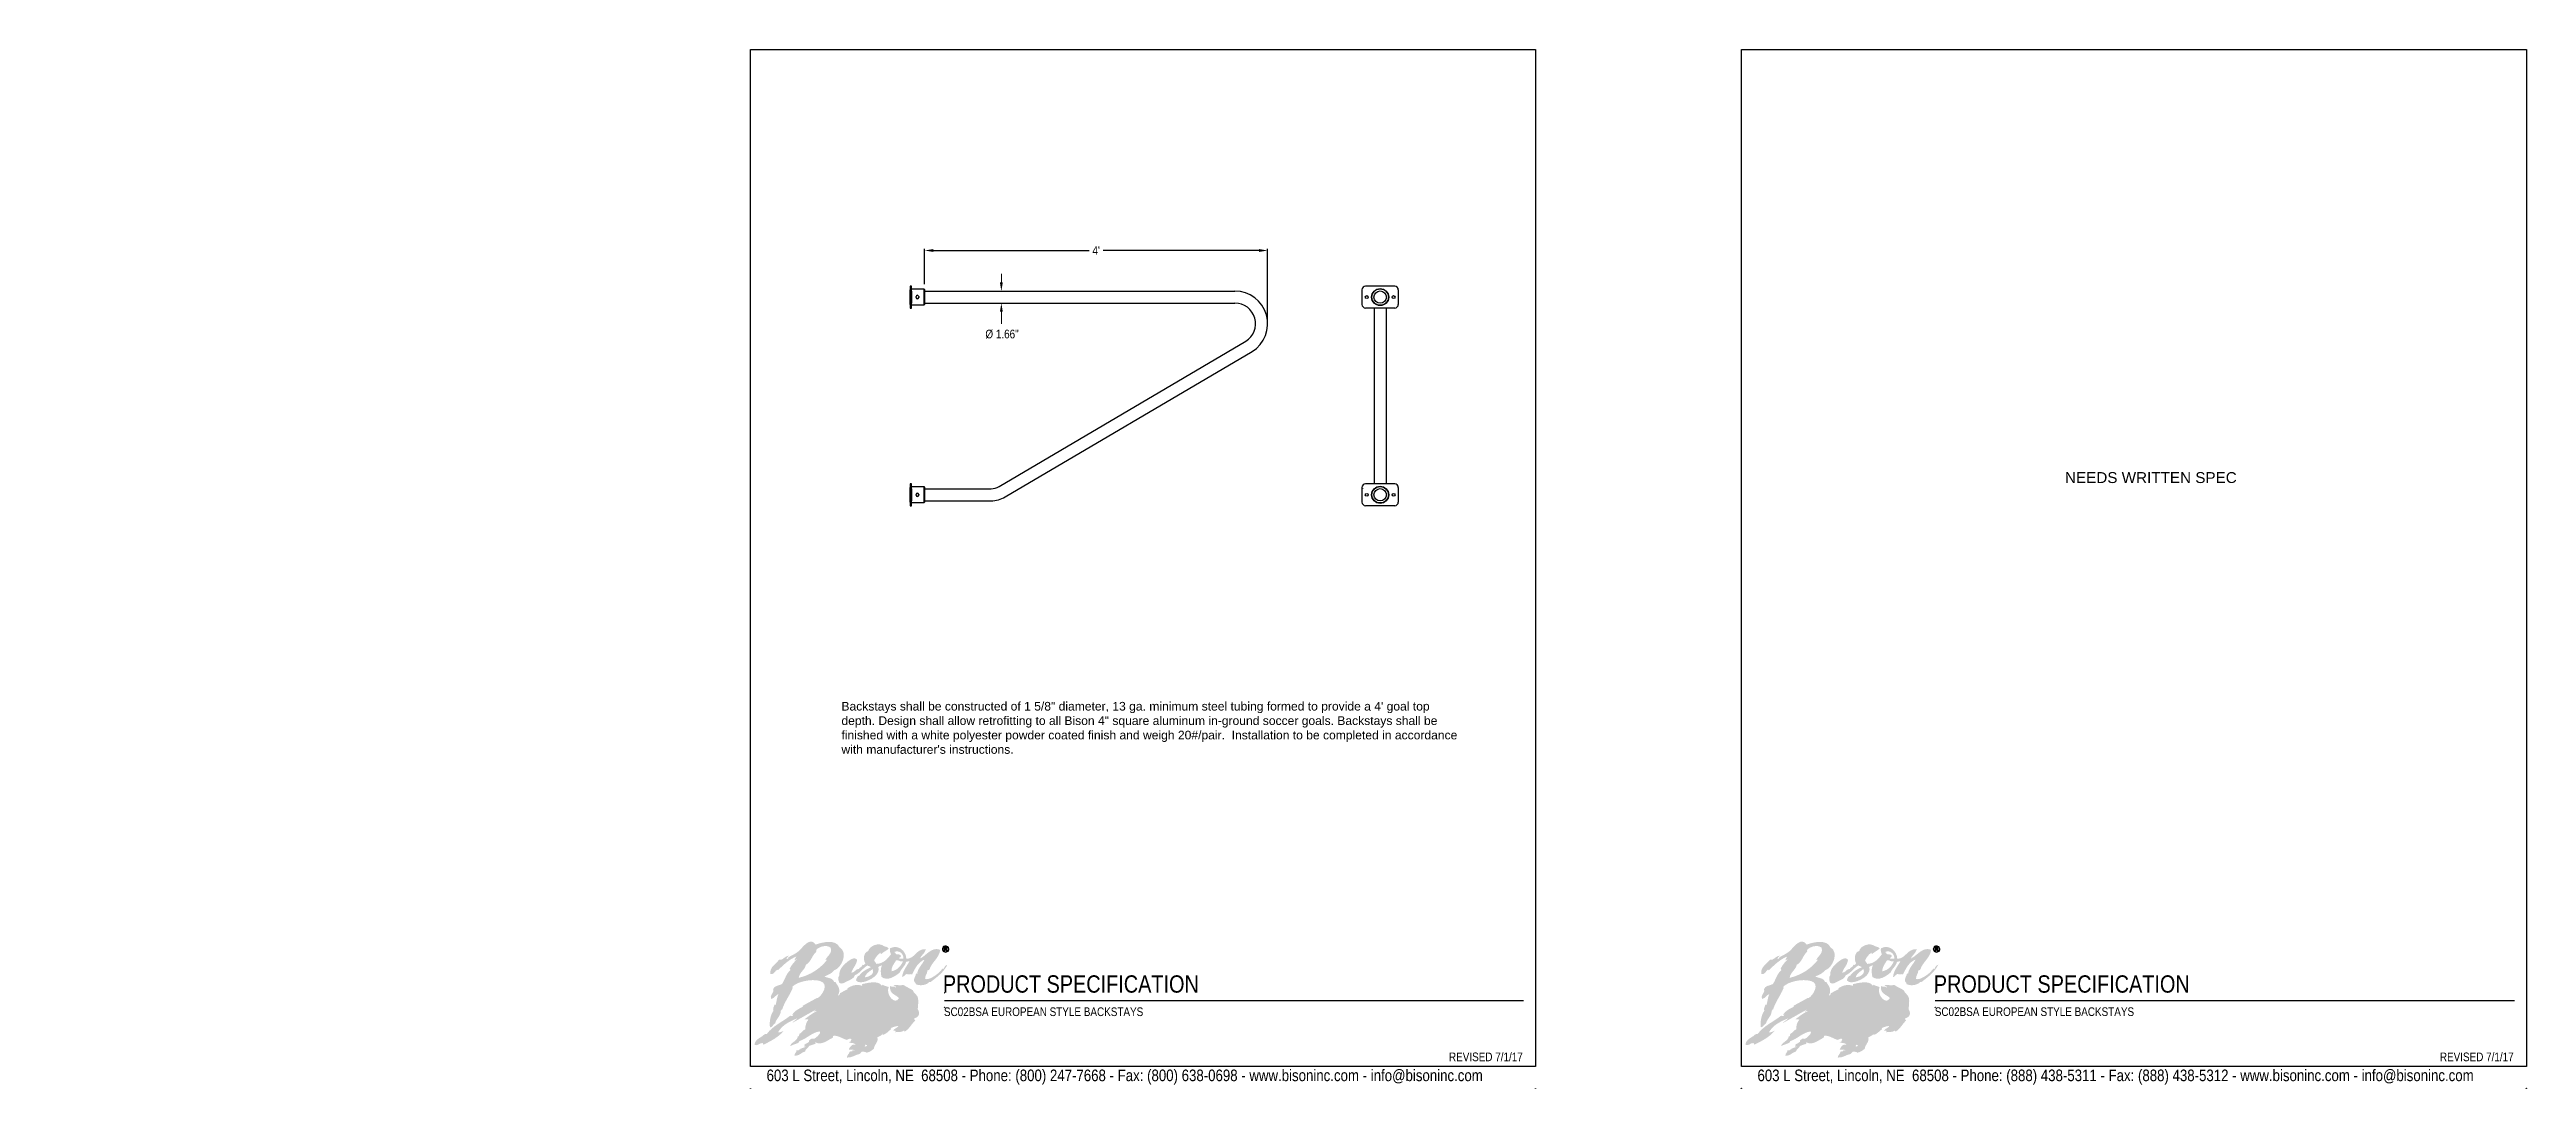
# Model space of a CAD drawing. Extents: x 536 to 1218, y -33 to 253.
import ezdxf

# ---------------------------------------------------------------- set-up
doc = ezdxf.new("R2010")
doc.units = 0
doc.header["$LTSCALE"] = 5
doc.header["$MEASUREMENT"] = 0
doc.layers.get('0').update_dxf_attribs({"linetype": 'CONTINUOUS'})
doc.layers.add('AM_5', color=7, linetype='CONTINUOUS', lineweight=15)
doc.layers.add('Visible (ANSI)', color=7, linetype='CONTINUOUS', lineweight=50)
doc.layers.add('BISON Guides', color=7, linetype='CONTINUOUS')
doc.layers.add('Layer 1', color=7, linetype='CONTINUOUS')
doc.styles.add('353-LOGO$0$ZZ-SUBHEADING', font='ARIALN.TTF', dxfattribs={"height": 3.18})
doc.styles.get("Standard").update_dxf_attribs({"font": 'romans.shx'})
doc.styles.add('ZZ-DIMENSIONS', font='ARIALN.TTF', dxfattribs={"height": 2.38})
doc.styles.add('ZZ-NOTES', font='ARIALN.TTF', dxfattribs={"height": 2.38})
doc.dimstyles.new('ZZ-DIM$0', dxfattribs={"dimtxt": 2.38, "dimasz": 2.38, "dimexe": 0.5, "dimexo": 1.5, "dimgap": 1, "dimtad": 1, "dimzin": 0, "dimdsep": 46, "dimtxsty": 'ZZ-DIMENSIONS', "dimcen": 1, "dimclrd": 256, "dimclre": 256, "dimclrt": 256, "dimadec": 0, "dimazin": 0, "dimtfac": 1, "dimtdec": 4, "dimtofl": 0, "dimtmove": 0, "dimatfit": 3, "dimfxl": 0, "dimtolj": 1, "dimtzin": 0, "dimarcsym": 0})

msp = doc.modelspace()

# ---------------------------------------------------------------- texts
at = {"style": 'ZZ-NOTES'}
for s, height, p in [('PRODUCT SPECIFICATION', 4.77, (782.103, -6.665)), ('PRODUCT SPECIFICATION', 4.77, (1054.751, -6.665)), ('SC02BSA EUROPEAN STYLE BACKSTAYS', 2.38, (782.391, -13.105)), ('SC02BSA EUROPEAN STYLE BACKSTAYS', 2.38, (1055.027, -13.089))]:
    msp.add_text(s, height=height, dxfattribs=at).set_placement(p)
at = {"attachment_point": 1}
for s, insert, char_height, width in [('{\\fArial|b0|i0|c0|p34;NEEDS WRITTEN SPEC}', (1090.852, 136.638), 3, 186.116), ('\\A1;{\\f@Arial Unicode MS|b0|i0|c0|p34;Backstays shall be constructed of 1 5/8\\H1x;" diameter, 13 ga. minimum steel tubing formed to provide a 4\' goal top depth. Design shall allow retrofitting to all Bison 4" square aluminum in-ground soccer goals. Backstays shall be finished with a white polyester powder coated finish and weigh 20#/pair.  Installation to be completed in accordance with manufacturer\'s instructions.}', (754.186, 73.38), 2.38, 170.74064)]:
    msp.add_mtext(s, dxfattribs=dict(at, insert=insert, char_height=char_height, width=width))
at = {"char_height": 2.38, "attachment_point": 4, "style": 'ZZ-DIMENSIONS'}
for insert in [(538.07, 62.485), (538.07, 62.485), (810.719, 62.485), (810.719, 62.485), (536.289, 61.299), (536.289, 61.299), (581.23, 55.472), (581.23, 55.472), (808.937, 61.299), (808.937, 61.299), (816.531, 55.286), (816.531, 55.286), (818.312, 56.472), (818.312, 56.472), (853.878, 55.472), (853.878, 55.472), (1089.179, 55.286), (1089.179, 55.286), (1090.961, 56.472), (1090.961, 56.472), (579.448, 54.286), (579.448, 54.286), (852.097, 54.286), (852.097, 54.286)]:
    msp.add_mtext('\\A1;', dxfattribs=dict(at, insert=insert))
at = {"layer": 'AM_5', "insert": (798.37, 174.616), "char_height": 2.38, "attachment_point": 5, "style": 'ZZ-DIMENSIONS'}
msp.add_mtext('\\A1;%%C 1.66"', dxfattribs=at)
at = {"layer": 'BISON Guides'}
for s, height, style, p in [('REVISED 7/1/17', 2.38, 'ZZ-NOTES', (921.355, -25.534)), ('REVISED 7/1/17', 2.38, 'ZZ-NOTES', (1194.003, -25.534)), ('603 L Street, Lincoln, NE  68508 - Phone: (888) 438-5311 - Fax: (888) 438-5312 - www.bisoninc.com - info@bisoninc.com', 3.18, '353-LOGO$0$ZZ-SUBHEADING', (1006.236, -31.023))]:
    msp.add_text(s, height=height, dxfattribs=dict(at, style=style)).set_placement(p)

# ---------------------------------------------------------------- blocks, each defined once
blk = doc.blocks.new('block 12')
at = {"layer": 'Layer 1'}
h = blk.add_hatch(color=250, dxfattribs=at)
h.dxf.hatch_style = 2
edge = h.paths.add_edge_path()
edge.add_spline(control_points=[(7.9, 5.63), (7.912, 5.63), (7.923, 5.628), (7.933, 5.624), (7.943, 5.62), (7.952, 5.614), (7.96, 5.606), (7.968, 5.598), (7.974, 5.589), (7.978, 5.579), (7.983, 5.568), (7.985, 5.558), (7.985, 5.546), (7.985, 5.531), (7.981, 5.517), (7.973, 5.504), (7.966, 5.491), (7.956, 5.48), (7.943, 5.473), (7.93, 5.465), (7.915, 5.462), (7.9, 5.462), (7.885, 5.462), (7.871, 5.465), (7.858, 5.473), (7.845, 5.48), (7.835, 5.491), (7.827, 5.504), (7.819, 5.517), (7.816, 5.531), (7.816, 5.546), (7.816, 5.561), (7.819, 5.575), (7.827, 5.588), (7.835, 5.601), (7.845, 5.612), (7.858, 5.619), (7.871, 5.627), (7.885, 5.63), (7.9, 5.63)], knot_values=[0, 0, 0, 0, 1, 1, 1, 2, 2, 2, 3, 3, 3, 4, 4, 4, 5, 5, 5, 6, 6, 6, 7, 7, 7, 8, 8, 8, 9, 9, 9, 10, 10, 10, 11, 11, 11, 12, 12, 12, 13, 13, 13, 13], degree=3, periodic=0)
edge = h.paths.add_edge_path()
edge.add_spline(control_points=[(7.9, 5.614), (7.888, 5.614), (7.877, 5.611), (7.866, 5.605), (7.856, 5.599), (7.848, 5.59), (7.842, 5.58), (7.835, 5.57), (7.832, 5.558), (7.832, 5.546), (7.832, 5.534), (7.835, 5.522), (7.842, 5.512), (7.848, 5.501), (7.856, 5.493), (7.866, 5.487), (7.877, 5.481), (7.888, 5.478), (7.9, 5.478), (7.913, 5.478), (7.924, 5.481), (7.934, 5.487), (7.945, 5.493), (7.953, 5.502), (7.959, 5.512), (7.965, 5.522), (7.968, 5.534), (7.968, 5.546), (7.968, 5.558), (7.965, 5.57), (7.959, 5.58), (7.953, 5.591), (7.945, 5.599), (7.934, 5.605), (7.924, 5.611), (7.913, 5.614), (7.9, 5.614)], knot_values=[0, 0, 0, 0, 1, 1, 1, 2, 2, 2, 3, 3, 3, 4, 4, 4, 5, 5, 5, 6, 6, 6, 7, 7, 7, 8, 8, 8, 9, 9, 9, 10, 10, 10, 11, 11, 11, 12, 12, 12, 12], degree=3, periodic=0)
edge = h.paths.add_edge_path()
edge.add_spline(control_points=[(7.88, 5.501), (7.88, 5.501), (7.862, 5.501), (7.862, 5.501), (7.862, 5.501), (7.862, 5.59), (7.862, 5.59), (7.862, 5.59), (7.904, 5.59), (7.904, 5.59), (7.911, 5.59), (7.917, 5.589), (7.921, 5.587), (7.926, 5.585), (7.929, 5.582), (7.931, 5.578), (7.934, 5.575), (7.935, 5.57), (7.935, 5.565), (7.935, 5.559), (7.933, 5.553), (7.928, 5.549), (7.924, 5.544), (7.918, 5.541), (7.911, 5.54), (7.914, 5.539), (7.918, 5.537), (7.92, 5.534), (7.922, 5.531), (7.926, 5.526), (7.93, 5.519), (7.93, 5.519), (7.94, 5.501), (7.94, 5.501), (7.94, 5.501), (7.918, 5.501), (7.918, 5.501), (7.918, 5.501), (7.91, 5.515), (7.91, 5.515), (7.907, 5.522), (7.904, 5.527), (7.901, 5.53), (7.899, 5.533), (7.896, 5.535), (7.894, 5.536), (7.892, 5.537), (7.889, 5.538), (7.885, 5.538), (7.885, 5.538), (7.88, 5.538), (7.88, 5.538), (7.88, 5.538), (7.88, 5.501), (7.88, 5.501)], knot_values=[0, 0, 0, 0, 1, 1, 1, 2, 2, 2, 3, 3, 3, 4, 4, 4, 5, 5, 5, 6, 6, 6, 7, 7, 7, 8, 8, 8, 9, 9, 9, 10, 10, 10, 11, 11, 11, 12, 12, 12, 13, 13, 13, 14, 14, 14, 15, 15, 15, 16, 16, 16, 17, 17, 17, 18, 18, 18, 18], degree=3, periodic=0)
edge = h.paths.add_edge_path()
edge.add_spline(control_points=[(7.88, 5.576), (7.88, 5.576), (7.88, 5.552), (7.88, 5.552), (7.88, 5.552), (7.895, 5.552), (7.895, 5.552), (7.902, 5.552), (7.907, 5.553), (7.91, 5.555), (7.914, 5.556), (7.915, 5.56), (7.915, 5.565), (7.915, 5.568), (7.914, 5.571), (7.911, 5.573), (7.908, 5.575), (7.903, 5.576), (7.897, 5.576), (7.897, 5.576), (7.88, 5.576), (7.88, 5.576)], knot_values=[0, 0, 0, 0, 1, 1, 1, 2, 2, 2, 3, 3, 3, 4, 4, 4, 5, 5, 5, 6, 6, 6, 7, 7, 7, 7], degree=3, periodic=0)
at = {"layer": 'Layer 1', "lineweight": 0}
for points, knots in [([(7.9, 5.63), (7.912, 5.63), (7.923, 5.628), (7.933, 5.624), (7.943, 5.62), (7.952, 5.614), (7.96, 5.606), (7.968, 5.598), (7.974, 5.589), (7.978, 5.579), (7.983, 5.568), (7.985, 5.558), (7.985, 5.546), (7.985, 5.531), (7.981, 5.517), (7.973, 5.504), (7.966, 5.491), (7.956, 5.48), (7.943, 5.473), (7.93, 5.465), (7.915, 5.462), (7.9, 5.462), (7.885, 5.462), (7.871, 5.465), (7.858, 5.473), (7.845, 5.48), (7.835, 5.491), (7.827, 5.504), (7.819, 5.517), (7.816, 5.531), (7.816, 5.546), (7.816, 5.561), (7.819, 5.575), (7.827, 5.588), (7.835, 5.601), (7.845, 5.612), (7.858, 5.619), (7.871, 5.627), (7.885, 5.63), (7.9, 5.63)], [0, 0, 0, 0, 1, 1, 1, 2, 2, 2, 3, 3, 3, 4, 4, 4, 5, 5, 5, 6, 6, 6, 7, 7, 7, 8, 8, 8, 9, 9, 9, 10, 10, 10, 11, 11, 11, 12, 12, 12, 13, 13, 13, 13]), ([(7.9, 5.614), (7.888, 5.614), (7.877, 5.611), (7.866, 5.605), (7.856, 5.599), (7.848, 5.59), (7.842, 5.58), (7.835, 5.57), (7.832, 5.558), (7.832, 5.546), (7.832, 5.534), (7.835, 5.522), (7.842, 5.512), (7.848, 5.501), (7.856, 5.493), (7.866, 5.487), (7.877, 5.481), (7.888, 5.478), (7.9, 5.478), (7.913, 5.478), (7.924, 5.481), (7.934, 5.487), (7.945, 5.493), (7.953, 5.502), (7.959, 5.512), (7.965, 5.522), (7.968, 5.534), (7.968, 5.546), (7.968, 5.558), (7.965, 5.57), (7.959, 5.58), (7.953, 5.591), (7.945, 5.599), (7.934, 5.605), (7.924, 5.611), (7.913, 5.614), (7.9, 5.614)], [0, 0, 0, 0, 1, 1, 1, 2, 2, 2, 3, 3, 3, 4, 4, 4, 5, 5, 5, 6, 6, 6, 7, 7, 7, 8, 8, 8, 9, 9, 9, 10, 10, 10, 11, 11, 11, 12, 12, 12, 12]), ([(7.88, 5.501), (7.88, 5.501), (7.862, 5.501), (7.862, 5.501), (7.862, 5.501), (7.862, 5.59), (7.862, 5.59), (7.862, 5.59), (7.904, 5.59), (7.904, 5.59), (7.911, 5.59), (7.917, 5.589), (7.921, 5.587), (7.926, 5.585), (7.929, 5.582), (7.931, 5.578), (7.934, 5.575), (7.935, 5.57), (7.935, 5.565), (7.935, 5.559), (7.933, 5.553), (7.928, 5.549), (7.924, 5.544), (7.918, 5.541), (7.911, 5.54), (7.914, 5.539), (7.918, 5.537), (7.92, 5.534), (7.922, 5.531), (7.926, 5.526), (7.93, 5.519), (7.93, 5.519), (7.94, 5.501), (7.94, 5.501), (7.94, 5.501), (7.918, 5.501), (7.918, 5.501), (7.918, 5.501), (7.91, 5.515), (7.91, 5.515), (7.907, 5.522), (7.904, 5.527), (7.901, 5.53), (7.899, 5.533), (7.896, 5.535), (7.894, 5.536), (7.892, 5.537), (7.889, 5.538), (7.885, 5.538), (7.885, 5.538), (7.88, 5.538), (7.88, 5.538), (7.88, 5.538), (7.88, 5.501), (7.88, 5.501)], [0, 0, 0, 0, 1, 1, 1, 2, 2, 2, 3, 3, 3, 4, 4, 4, 5, 5, 5, 6, 6, 6, 7, 7, 7, 8, 8, 8, 9, 9, 9, 10, 10, 10, 11, 11, 11, 12, 12, 12, 13, 13, 13, 14, 14, 14, 15, 15, 15, 16, 16, 16, 17, 17, 17, 18, 18, 18, 18]), ([(7.88, 5.576), (7.88, 5.576), (7.88, 5.552), (7.88, 5.552), (7.88, 5.552), (7.895, 5.552), (7.895, 5.552), (7.902, 5.552), (7.907, 5.553), (7.91, 5.555), (7.914, 5.556), (7.915, 5.56), (7.915, 5.565), (7.915, 5.568), (7.914, 5.571), (7.911, 5.573), (7.908, 5.575), (7.903, 5.576), (7.897, 5.576), (7.897, 5.576), (7.88, 5.576), (7.88, 5.576)], [0, 0, 0, 0, 1, 1, 1, 2, 2, 2, 3, 3, 3, 4, 4, 4, 5, 5, 5, 6, 6, 6, 7, 7, 7, 7])]:
    blk.add_open_spline(points, degree=3, knots=knots, dxfattribs=at)
blk = doc.blocks.new('*D78')
at = {"layer": 'AM_5', "lineweight": -2}
for p, q in [((777.08, 188.37), (777.08, 198.15)), ((779.46, 197.65), (822.32, 197.65)), ((869.07, 197.65), (826.2, 197.65)), ((871.45, 178.56), (871.45, 198.15))]:
    blk.add_line(p, q, dxfattribs=at)
at = {"layer": 'AM_5'}
for points in [[(779.46, 198.05), (779.46, 197.26), (777.08, 197.65)], [(869.07, 198.05), (869.07, 197.26), (871.45, 197.65)]]:
    blk.add_solid(points, dxfattribs=at)
at = {"layer": 'AM_5', "insert": (824.26, 197.65), "char_height": 2.38, "attachment_point": 5, "style": 'ZZ-DIMENSIONS'}
blk.add_mtext("\\A1;4'", dxfattribs=at)
blk = doc.blocks.new('phone numbers')
at = {"style": '353-LOGO$0$ZZ-SUBHEADING'}
blk.add_text('603 L Street, Lincoln, NE  68508 - Phone: (800) 247-7668 - Fax: (800) 638-0698 - www.bisoninc.com - info@bisoninc.com', height=3.18, dxfattribs=at).set_placement((4.44, -4.01))

# ---------------------------------------------------------------- dimensions: what is measured, and where the dimension line sits
at = {"layer": 'AM_5'}
dim = msp.add_linear_dim(base=(871.445, 197.654), p1=(777.076, 186.872), p2=(871.445, 177.06), text="4'", dimstyle='ZZ-DIM$0', override={"dimtad": 0, "dimpost": ''}, dxfattribs=at)
dim.commit()
dim.dimension.update_dxf_attribs({"geometry": '*D78', "text_midpoint": (824.261, 197.654)})

# ---------------------------------------------------------------- hatches: boundary and pattern name
at = {"layer": 'Visible (ANSI)'}
h = msp.add_hatch(color=7, dxfattribs=at)
h.dxf.hatch_style = 1
edge = h.paths.add_edge_path()
edge.add_spline(control_points=[(774.162, -13.792), (775.363, -13.433), (775.99, -12.555), (775.18, -11.207)], knot_values=[33, 33, 33, 33, 34, 34, 34, 34], degree=3, periodic=0)
edge.add_spline(control_points=[(775.18, -11.207), (775.223, -10.257), (775.445, -9.203), (775.258, -8.152)], knot_values=[32, 32, 32, 32, 33, 33, 33, 33], degree=3, periodic=0)
edge.add_spline(control_points=[(775.258, -8.152), (775.089, -7.189), (774.041, -6.859), (773.848, -6.037)], knot_values=[31, 31, 31, 31, 32, 32, 32, 32], degree=3, periodic=0)
edge.add_spline(control_points=[(773.848, -6.037), (773.078, -5.449), (772.027, -5.142), (771.263, -4.548)], knot_values=[30, 30, 30, 30, 31, 31, 31, 31], degree=3, periodic=0)
edge.add_spline(control_points=[(771.263, -4.548), (770.268, -4.757), (769.406, -4.454), (768.444, -4.627)], knot_values=[29, 29, 29, 29, 30, 30, 30, 30], degree=3, periodic=0)
edge.add_spline(control_points=[(768.444, -4.627), (768.649, -4.868), (769.462, -4.914), (769.227, -5.332)], knot_values=[28, 28, 28, 28, 29, 29, 29, 29], degree=3, periodic=0)
edge.add_spline(control_points=[(769.227, -5.332), (768.913, -4.767), (768.081, -5.159), (767.582, -4.862)], knot_values=[27, 27, 27, 27, 28, 28, 28, 28], degree=3, periodic=0)
edge.add_spline(control_points=[(767.582, -4.862), (767.291, -7.058), (769.122, -7.133), (770.01, -8.152)], knot_values=[26, 26, 26, 26, 27, 27, 27, 27], degree=3, periodic=0)
edge.add_spline(control_points=[(770.01, -8.152), (769.001, -10.312), (766.247, -7.172), (767.19, -5.097)], knot_values=[25, 25, 25, 25, 26, 26, 26, 26], degree=3, periodic=0)
edge.add_spline(control_points=[(767.19, -5.097), (766.592, -4.91), (765.95, -4.77), (765.467, -4.47)], knot_values=[24, 24, 24, 24, 25, 25, 25, 25], degree=3, periodic=0)
edge.add_spline(control_points=[(765.467, -4.47), (765.46, -4.594), (765.477, -4.741), (765.31, -4.705)], knot_values=[23, 23, 23, 23, 24, 24, 24, 24], degree=3, periodic=0)
edge.add_spline(control_points=[(765.31, -4.705), (764.327, -3.265), (761.573, -3.922), (759.905, -4.314)], knot_values=[22, 22, 22, 22, 23, 23, 23, 23], degree=3, periodic=0)
edge.add_spline(control_points=[(759.905, -4.314), (759.68, -4.434), (760.068, -4.679), (759.827, -4.783)], knot_values=[21, 21, 21, 21, 22, 22, 22, 22], degree=3, periodic=0)
edge.add_spline(control_points=[(759.827, -4.783), (758.296, -4.163), (756.72, -4.845), (755.675, -5.566)], knot_values=[20, 20, 20, 20, 21, 21, 21, 21], degree=3, periodic=0)
edge.add_spline(control_points=[(755.675, -5.566), (755.789, -5.609), (756.079, -5.475), (756.067, -5.645)], knot_values=[19, 19, 19, 19, 20, 20, 20, 20], degree=3, periodic=0)
edge.add_spline(control_points=[(756.067, -5.645), (755.257, -5.985), (754.539, -6.415), (753.795, -6.82)], knot_values=[18, 18, 18, 18, 19, 19, 19, 19], degree=3, periodic=0)
edge.add_spline(control_points=[(753.795, -6.82), (753.707, -7.124), (753.631, -7.44), (753.247, -7.446)], knot_values=[17, 17, 17, 17, 18, 18, 18, 18], degree=3, periodic=0)
edge.add_spline(control_points=[(753.247, -7.446), (753.338, -7.081), (753.521, -6.833), (753.56, -6.507)], knot_values=[16, 16, 16, 16, 17, 17, 17, 17], degree=3, periodic=0)
edge.add_spline(control_points=[(753.56, -6.507), (753.752, -4.953), (752.862, -4.571), (752.542, -3.687)], knot_values=[15, 15, 15, 15, 16, 16, 16, 16], degree=3, periodic=0)
edge.add_spline(control_points=[(752.542, -3.687), (752.29, -3.641), (752.3, -3.834), (752.15, -3.687)], knot_values=[14, 14, 14, 14, 15, 15, 15, 15], degree=3, periodic=0)
edge.add_spline(control_points=[(752.15, -3.687), (751.873, -2.58), (750.375, -2.694), (749.487, -2.198)], knot_values=[13, 13, 13, 13, 14, 14, 14, 14], degree=3, periodic=0)
edge.add_spline(control_points=[(749.487, -2.198), (750.554, -1.817), (751.752, -1.183), (752.245, -0.423)], knot_values=[12, 12, 12, 12, 13, 13, 13, 13], degree=3, periodic=0)
edge.add_spline(control_points=[(752.241, -0.393), (752.242, -0.387), (752.242, -0.381), (752.244, -0.376)], knot_values=[1.1875, 1.1875, 1.1875, 1.1875, 1.3125, 1.3125, 1.3125, 1.3125], degree=3, periodic=0)
edge.add_spline(control_points=[(752.244, -0.376), (752.244, -0.371), (752.246, -0.367), (752.247, -0.363)], knot_values=[1.3125, 1.3125, 1.3125, 1.3125, 1.40625, 1.40625, 1.40625, 1.40625], degree=3, periodic=0)
edge.add_spline(control_points=[(752.247, -0.363), (752.248, -0.361), (752.249, -0.358), (752.25, -0.355)], knot_values=[1.40625, 1.40625, 1.40625, 1.40625, 1.46875, 1.46875, 1.46875, 1.46875], degree=3, periodic=0)
edge.add_spline(control_points=[(752.25, -0.355), (752.251, -0.354), (752.252, -0.353), (752.252, -0.352)], knot_values=[1.46875, 1.46875, 1.46875, 1.46875, 1.5, 1.5, 1.5, 1.5], degree=3, periodic=0)
edge.add_spline(control_points=[(752.252, -0.352), (752.253, -0.35), (752.254, -0.349), (752.255, -0.348)], knot_values=[1.5, 1.5, 1.5, 1.5, 1.53125, 1.53125, 1.53125, 1.53125], degree=3, periodic=0)
edge.add_spline(control_points=[(752.255, -0.348), (752.256, -0.346), (752.258, -0.343), (752.259, -0.341)], knot_values=[1.53125, 1.53125, 1.53125, 1.53125, 1.59375, 1.59375, 1.59375, 1.59375], degree=3, periodic=0)
edge.add_spline(control_points=[(752.259, -0.341), (752.261, -0.339), (752.263, -0.337), (752.265, -0.335)], knot_values=[1.59375, 1.59375, 1.59375, 1.59375, 1.65625, 1.65625, 1.65625, 1.65625], degree=3, periodic=0)
edge.add_spline(control_points=[(752.265, -0.335), (752.267, -0.333), (752.269, -0.331), (752.271, -0.33)], knot_values=[1.65625, 1.65625, 1.65625, 1.65625, 1.71875, 1.71875, 1.71875, 1.71875], degree=3, periodic=0)
edge.add_spline(control_points=[(752.303, -0.324), (752.304, -0.323), (752.304, -0.322), (752.305, -0.321)], knot_values=[0.0312488, 0.0312488, 0.0312488, 0.0312488, 0.0624986, 0.0624986, 0.0624986, 0.0624986], degree=3, periodic=0)
edge.add_spline(control_points=[(752.287, -0.352), (752.284, -0.357), (752.28, -0.363), (752.277, -0.369)], knot_values=[0.5, 0.5, 0.5, 0.5, 0.6698119, 0.6698119, 0.6698119, 0.6698119], degree=3, periodic=0)
edge.add_spline(control_points=[(752.245, -0.423), (752.255, -0.445), (752.274, -0.469), (752.307, -0.475)], knot_values=[11, 11, 11, 11, 12, 12, 12, 12], degree=3, periodic=0)
edge.add_spline(control_points=[(752.307, -0.475), (754.229, 0.295), (756.174, 4.349), (753.639, 5.87)], knot_values=[10, 10, 10, 10, 11, 11, 11, 11], degree=3, periodic=0)
edge.add_spline(control_points=[(753.639, 5.87), (752.669, 8.027), (749.141, 7.309), (747.137, 6.575)], knot_values=[9, 9, 9, 9, 10, 10, 10, 10], degree=3, periodic=0)
edge.add_spline(control_points=[(747.137, 6.575), (745.697, 8.612), (743.932, 6.36), (742.828, 5.165)], knot_values=[8, 8, 8, 8, 9, 9, 9, 9], degree=3, periodic=0)
edge.add_spline(control_points=[(742.828, 5.165), (741.777, 4.026), (740.579, 3.709), (739.617, 3.05)], knot_values=[7, 7, 7, 7, 8, 8, 8, 8], degree=3, periodic=0)
edge.add_spline(control_points=[(739.617, 3.05), (739.646, 2.756), (739.205, 2.525), (739.068, 2.658)], knot_values=[6, 6, 6, 6, 7, 7, 7, 7], degree=3, periodic=0)
edge.add_spline(control_points=[(739.068, 2.658), (739.183, 3.04), (739.499, 3.22), (739.695, 3.52)], knot_values=[5, 5, 5, 5, 6, 6, 6, 6], degree=3, periodic=0)
edge.add_spline(control_points=[(739.695, 3.52), (738.599, 3.435), (738.007, 2.12), (737.032, 2.424)], knot_values=[4, 4, 4, 4, 5, 5, 5, 5], degree=3, periodic=0)
edge.add_spline(control_points=[(737.032, 2.424), (736.177, 1.18), (734.388, 0.481), (734.603, -1.571)], knot_values=[3, 3, 3, 3, 4, 4, 4, 4], degree=3, periodic=0)
edge.add_spline(control_points=[(734.603, -1.571), (735.762, -1.686), (735.84, -0.72), (736.483, -0.318)], knot_values=[2, 2, 2, 2, 3, 3, 3, 3], degree=3, periodic=0)
edge.add_spline(control_points=[(736.483, -0.318), (736.607, -0.325), (736.545, -0.517), (736.719, -0.475)], knot_values=[1, 1, 1, 1, 2, 2, 2, 2], degree=3, periodic=0)
edge.add_spline(control_points=[(736.719, -0.475), (738.217, 0.925), (739.862, 2.596), (741.81, 3.285)], knot_values=[0, 0, 0, 0, 1, 1, 1, 1], degree=3, periodic=0)
edge.add_spline(control_points=[(741.81, 3.285), (741.624, 2.998), (741.226, 2.514), (741.34, 2.188)], knot_values=[124, 124, 124, 124, 125, 125, 125, 125], degree=3, periodic=0)
edge.add_spline(control_points=[(741.34, 2.188), (741.52, 2.322), (741.644, 2.512), (741.967, 2.502)], knot_values=[123, 123, 123, 123, 124, 124, 124, 124], degree=3, periodic=0)
edge.add_spline(control_points=[(741.967, 2.502), (741.128, 1.8), (740.469, 0.919), (739.93, -0.083)], knot_values=[122, 122, 122, 122, 123, 123, 123, 123], degree=3, periodic=0)
edge.add_spline(control_points=[(739.93, -0.083), (740.022, -0.201), (740.155, -0.276), (740.165, -0.475)], knot_values=[121, 121, 121, 121, 122, 122, 122, 122], degree=3, periodic=0)
edge.add_spline(control_points=[(740.165, -0.475), (738.977, -1.35), (738.647, -3.083), (737.815, -4.314)], knot_values=[120, 120, 120, 120, 121, 121, 121, 121], degree=3, periodic=0)
edge.add_spline(control_points=[(737.815, -4.314), (736.846, -4.763), (735.697, -4.715), (735.386, -5.724)], knot_values=[119, 119, 119, 119, 120, 120, 120, 120], degree=3, periodic=0)
edge.add_spline(control_points=[(735.386, -5.724), (735.344, -5.864), (735.485, -6.04), (735.465, -6.193)], knot_values=[118, 118, 118, 118, 119, 119, 119, 119], degree=3, periodic=0)
edge.add_spline(control_points=[(735.465, -6.193), (735.383, -6.856), (734.404, -7.518), (734.838, -8.387)], knot_values=[117, 117, 117, 117, 118, 118, 118, 118], degree=3, periodic=0)
edge.add_spline(control_points=[(734.838, -8.387), (735.791, -8.269), (736.17, -7.159), (736.875, -7.055)], knot_values=[116, 116, 116, 116, 117, 117, 117, 117], degree=3, periodic=0)
edge.add_spline(control_points=[(736.875, -7.055), (736.327, -8.054), (736.425, -9.157), (736.013, -10.11)], knot_values=[115, 115, 115, 115, 116, 116, 116, 116], degree=3, periodic=0)
edge.add_spline(control_points=[(736.013, -10.11), (735.889, -10.103), (735.952, -9.91), (735.778, -9.953)], knot_values=[114, 114, 114, 114, 115, 115, 115, 115], degree=3, periodic=0)
edge.add_spline(control_points=[(735.778, -9.953), (735.667, -10.525), (735.207, -10.978), (735.465, -11.676)], knot_values=[113, 113, 113, 113, 114, 114, 114, 114], degree=3, periodic=0)
edge.add_spline(control_points=[(735.465, -11.676), (734.688, -12.649), (734.287, -14.748), (734.525, -16.22)], knot_values=[112, 112, 112, 112, 113, 113, 113, 113], degree=3, periodic=0)
edge.add_spline(control_points=[(734.525, -16.22), (735.311, -16.171), (735.311, -15.335), (735.935, -15.123)], knot_values=[111, 111, 111, 111, 112, 112, 112, 112], degree=3, periodic=0)
edge.add_spline(control_points=[(735.935, -15.123), (736.255, -13.746), (737.459, -13.253), (737.502, -11.599)], knot_values=[110, 110, 110, 110, 111, 111, 111, 111], degree=3, periodic=0)
edge.add_spline(control_points=[(737.502, -11.599), (737.724, -11.585), (737.6, -11.226), (737.893, -11.285)], knot_values=[109, 109, 109, 109, 110, 110, 110, 110], degree=3, periodic=0)
edge.add_spline(control_points=[(737.893, -11.285), (738.588, -9.03), (739.963, -7.453), (740.792, -5.332)], knot_values=[108, 108, 108, 108, 109, 109, 109, 109], degree=3, periodic=0)
edge.add_spline(control_points=[(740.792, -5.332), (740.674, -5.318), (740.72, -5.142), (740.713, -5.018)], knot_values=[107, 107, 107, 107, 108, 108, 108, 108], degree=3, periodic=0)
edge.add_spline(control_points=[(740.713, -5.018), (741.918, -3.67), (745.88, -2.753), (748.312, -3.452)], knot_values=[106, 106, 106, 106, 107, 107, 107, 107], degree=3, periodic=0)
edge.add_spline(control_points=[(748.312, -3.452), (750.913, -4.202), (748.932, -7.325), (747.685, -8.152)], knot_values=[105, 105, 105, 105, 106, 106, 106, 106], degree=3, periodic=0)
edge.add_spline(control_points=[(747.685, -8.152), (747.662, -8.165), (747.44, -8.112), (747.372, -8.152)], knot_values=[104, 104, 104, 104, 105, 105, 105, 105], degree=3, periodic=0)
edge.add_spline(control_points=[(747.372, -8.152), (746.164, -8.838), (744.715, -9.601), (743.534, -10.267)], knot_values=[103, 103, 103, 103, 104, 104, 104, 104], degree=3, periodic=0)
edge.add_spline(control_points=[(743.534, -10.267), (743.426, -10.446), (743.736, -10.56), (743.534, -10.58)], knot_values=[102, 102, 102, 102, 103, 103, 103, 103], degree=3, periodic=0)
edge.add_spline(control_points=[(743.534, -10.58), (742.385, -11.129), (741.239, -11.68), (740.635, -12.773)], knot_values=[101, 101, 101, 101, 102, 102, 102, 102], degree=3, periodic=0)
edge.add_spline(control_points=[(740.635, -12.773), (740.661, -13.034), (740.877, -12.466), (740.948, -12.773)], knot_values=[100, 100, 100, 100, 101, 101, 101, 101], degree=3, periodic=0)
edge.add_spline(control_points=[(740.948, -12.773), (740.906, -13.123), (740.387, -13.146), (740.087, -13.008)], knot_values=[99, 99, 99, 99, 100, 100, 100, 100], degree=3, periodic=0)
edge.add_spline(control_points=[(740.087, -13.008), (737.952, -14.699), (735.197, -15.874), (733.663, -18.022)], knot_values=[98, 98, 98, 98, 99, 99, 99, 99], degree=3, periodic=0)
edge.add_spline(control_points=[(733.663, -18.022), (732.997, -17.982), (732.743, -18.355), (732.41, -18.648)], knot_values=[97, 97, 97, 97, 98, 98, 98, 98], degree=3, periodic=0)
edge.add_spline(control_points=[(732.41, -18.648), (731.506, -19.213), (730.259, -19.83), (730.295, -21.076)], knot_values=[96, 96, 96, 96, 97, 97, 97, 97], degree=3, periodic=0)
edge.add_spline(control_points=[(730.295, -21.076), (731.242, -21.413), (731.548, -20.457), (732.488, -20.528)], knot_values=[95, 95, 95, 95, 96, 96, 96, 96], degree=3, periodic=0)
edge.add_spline(control_points=[(732.488, -20.528), (732.664, -20.587), (732.629, -20.861), (732.723, -20.999)], knot_values=[94, 94, 94, 94, 95, 95, 95, 95], degree=3, periodic=0)
edge.add_spline(control_points=[(732.723, -20.999), (734.793, -19.986), (737.078, -18.773), (738.285, -17.16)], knot_values=[93, 93, 93, 93, 94, 94, 94, 94], degree=3, periodic=0)
edge.add_spline(control_points=[(738.285, -17.16), (737.867, -17.369), (737.139, -17.686), (736.719, -17.63)], knot_values=[92, 92, 92, 92, 93, 93, 93, 93], degree=3, periodic=0)
edge.add_spline(control_points=[(736.719, -17.63), (737.792, -15.623), (739.862, -14.61), (742.045, -13.713)], knot_values=[91, 91, 91, 91, 92, 92, 92, 92], degree=3, periodic=0)
edge.add_spline(control_points=[(742.045, -13.713), (741.663, -14.272), (740.962, -14.51), (740.557, -15.045)], knot_values=[90, 90, 90, 90, 91, 91, 91, 91], degree=3, periodic=0)
edge.add_spline(control_points=[(740.557, -15.045), (743.086, -13.971), (744.875, -12.212), (747.258, -11.262)], knot_values=[89, 89, 89, 89, 90, 90, 90, 90], degree=3, periodic=0)
edge.add_spline(control_points=[(746.51, -11.911), (746.618, -11.557), (746.925, -11.396), (747.258, -11.262)], knot_values=[88, 88, 88, 88, 89, 89, 89, 89], degree=3, periodic=0)
edge.add_spline(control_points=[(747.258, -11.262), (744.875, -12.212), (743.086, -13.971), (740.557, -15.045)], knot_values=[89, 89, 89, 89, 90, 90, 90, 90], degree=3, periodic=0)
edge.add_spline(control_points=[(747.258, -11.262), (746.925, -11.396), (746.618, -11.557), (746.51, -11.911)], knot_values=[88, 88, 88, 88, 89, 89, 89, 89], degree=3, periodic=0)
edge.add_spline(control_points=[(746.51, -11.911), (746.784, -11.895), (747.186, -11.599), (747.372, -11.755)], knot_values=[87, 87, 87, 87, 88, 88, 88, 88], degree=3, periodic=0)
edge.add_spline(control_points=[(747.372, -11.755), (746.121, -12.385), (745.051, -13.194), (744.003, -14.027)], knot_values=[86, 86, 86, 86, 87, 87, 87, 87], degree=3, periodic=0)
edge.add_spline(control_points=[(744.003, -14.027), (744.346, -14.076), (744.888, -13.925), (745.1, -14.105)], knot_values=[85, 85, 85, 85, 86, 86, 86, 86], degree=3, periodic=0)
edge.add_spline(control_points=[(745.1, -14.105), (744.545, -14.686), (744.193, -15.845), (744.238, -16.769)], knot_values=[84, 84, 84, 84, 85, 85, 85, 85], degree=3, periodic=0)
edge.add_spline(control_points=[(744.238, -16.769), (743.491, -16.987), (743.318, -17.78), (742.593, -18.022)], knot_values=[83, 83, 83, 83, 84, 84, 84, 84], degree=3, periodic=0)
edge.add_spline(control_points=[(742.593, -18.022), (742.551, -18.352), (742.571, -18.867), (742.202, -18.648)], knot_values=[82, 82, 82, 82, 83, 83, 83, 83], degree=3, periodic=0)
edge.add_spline(control_points=[(742.202, -18.648), (742.061, -20.078), (740.253, -20.251), (740.087, -21.39)], knot_values=[81, 81, 81, 81, 82, 82, 82, 82], degree=3, periodic=0)
edge.add_spline(control_points=[(740.087, -21.39), (740.877, -20.874), (742.11, -20.803), (742.75, -20.137)], knot_values=[80, 80, 80, 80, 81, 81, 81, 81], degree=3, periodic=0)
edge.add_spline(control_points=[(742.75, -20.137), (742.633, -20.124), (742.459, -20.166), (742.437, -20.058)], knot_values=[79, 79, 79, 79, 80, 80, 80, 80], degree=3, periodic=0)
edge.add_spline(control_points=[(742.437, -20.058), (744.611, -19.413), (745.782, -17.764), (748.155, -17.316)], knot_values=[78, 78, 78, 78, 79, 79, 79, 79], degree=3, periodic=0)
edge.add_spline(control_points=[(748.155, -17.316), (748.201, -17.424), (748.315, -17.581), (748.312, -17.708)], knot_values=[77, 77, 77, 77, 78, 78, 78, 78], degree=3, periodic=0)
edge.add_spline(control_points=[(748.312, -17.708), (748.299, -18.097), (746.99, -19.275), (746.667, -19.353)], knot_values=[76, 76, 76, 76, 77, 77, 77, 77], degree=3, periodic=0)
edge.add_spline(control_points=[(746.667, -19.353), (746.34, -19.432), (746.092, -19.291), (745.883, -19.353)], knot_values=[75, 75, 75, 75, 76, 76, 76, 76], degree=3, periodic=0)
edge.add_spline(control_points=[(745.883, -19.353), (745.684, -19.651), (745.155, -19.618), (745.257, -20.215)], knot_values=[74, 74, 74, 74, 75, 75, 75, 75], degree=3, periodic=0)
edge.add_spline(control_points=[(745.257, -20.215), (744.855, -20.545), (744.304, -20.724), (743.925, -21.076)], knot_values=[73, 73, 73, 73, 74, 74, 74, 74], degree=3, periodic=0)
edge.add_spline(control_points=[(743.925, -21.076), (744.314, -21.103), (743.86, -21.283), (743.925, -21.468)], knot_values=[72, 72, 72, 72, 73, 73, 73, 73], degree=3, periodic=0)
edge.add_spline(control_points=[(743.925, -21.468), (744.059, -21.704), (744.408, -21.357), (744.473, -21.546)], knot_values=[71, 71, 71, 71, 72, 72, 72, 72], degree=3, periodic=0)
edge.add_spline(control_points=[(744.473, -21.546), (743.807, -21.794), (743.076, -21.977), (742.515, -22.33)], knot_values=[70, 70, 70, 70, 71, 71, 71, 71], degree=3, periodic=0)
edge.add_spline(control_points=[(742.515, -22.33), (742.629, -22.373), (742.92, -22.238), (742.906, -22.408)], knot_values=[69, 69, 69, 69, 70, 70, 70, 70], degree=3, periodic=0)
edge.add_spline(control_points=[(742.906, -22.408), (742.525, -22.444), (742.231, -22.568), (741.81, -22.565)], knot_values=[68, 68, 68, 68, 69, 69, 69, 69], degree=3, periodic=0)
edge.add_spline(control_points=[(741.81, -22.565), (741.852, -23.306), (741.268, -23.169), (741.262, -23.975)], knot_values=[67, 67, 67, 67, 68, 68, 68, 68], degree=3, periodic=0)
edge.add_spline(control_points=[(741.262, -23.975), (742.505, -24.194), (743.119, -23.12), (744.16, -22.878)], knot_values=[66, 66, 66, 66, 67, 67, 67, 67], degree=3, periodic=0)
edge.add_spline(control_points=[(744.16, -22.878), (744.333, -22.138), (745.028, -21.948), (745.335, -21.311)], knot_values=[65, 65, 65, 65, 66, 66, 66, 66], degree=3, periodic=0)
edge.add_spline(control_points=[(745.335, -21.311), (745.9, -21.118), (746.428, -20.891), (747.058, -20.764)], knot_values=[64, 64, 64, 64, 65, 65, 65, 65], degree=3, periodic=0)
edge.add_spline(control_points=[(747.058, -20.764), (747.081, -20.535), (746.745, -20.473), (747.058, -20.372)], knot_values=[63, 63, 63, 63, 64, 64, 64, 64], degree=3, periodic=0)
edge.add_spline(control_points=[(747.058, -20.372), (748.841, -21.257), (750.521, -19.637), (751.837, -19.04)], knot_values=[62, 62, 62, 62, 63, 63, 63, 63], degree=3, periodic=0)
edge.add_spline(control_points=[(751.837, -19.04), (751.801, -18.743), (751.869, -18.551), (752.072, -18.492)], knot_values=[61, 61, 61, 61, 62, 62, 62, 62], degree=3, periodic=0)
edge.add_spline(control_points=[(752.072, -18.492), (753.612, -18.544), (754.405, -19.343), (755.675, -19.667)], knot_values=[60, 60, 60, 60, 61, 61, 61, 61], degree=3, periodic=0)
edge.add_spline(control_points=[(755.675, -19.667), (755.972, -19.497), (756.746, -19.086), (757.007, -19.588)], knot_values=[59, 59, 59, 59, 60, 60, 60, 60], degree=3, periodic=0)
edge.add_spline(control_points=[(757.007, -19.588), (756.713, -19.735), (756.694, -19.647), (756.85, -19.98)], knot_values=[58, 58, 58, 58, 59, 59, 59, 59], degree=3, periodic=0)
edge.add_spline(control_points=[(756.85, -19.98), (756.71, -20.153), (756.416, -20.173), (756.224, -20.294)], knot_values=[57, 57, 57, 57, 58, 58, 58, 58], degree=3, periodic=0)
edge.add_spline(control_points=[(756.224, -20.294), (756.746, -20.659), (757.927, -20.366), (758.103, -21.076)], knot_values=[56, 56, 56, 56, 57, 57, 57, 57], degree=3, periodic=0)
edge.add_spline(control_points=[(758.103, -21.076), (757.219, -20.584), (756.478, -21.582), (756.224, -22.33)], knot_values=[55, 55, 55, 55, 56, 56, 56, 56], degree=3, periodic=0)
edge.add_spline(control_points=[(756.224, -22.33), (756.821, -22.385), (757.572, -22.288), (757.946, -22.565)], knot_values=[54, 54, 54, 54, 55, 55, 55, 55], degree=3, periodic=0)
edge.add_spline(control_points=[(757.946, -22.565), (757.686, -22.565), (757.424, -22.565), (757.163, -22.565)], knot_values=[53, 53, 53, 53, 54, 54, 54, 54], degree=3, periodic=0)
edge.add_spline(control_points=[(757.163, -22.565), (757.372, -22.924), (756.772, -22.817), (756.458, -22.878)], knot_values=[52, 52, 52, 52, 53, 53, 53, 53], degree=3, periodic=0)
edge.add_spline(control_points=[(756.458, -22.878), (756.325, -23.554), (755.744, -23.782), (755.675, -24.523)], knot_values=[51, 51, 51, 51, 52, 52, 52, 52], degree=3, periodic=0)
edge.add_spline(control_points=[(755.675, -24.523), (757.307, -24.585), (758.045, -23.691), (759.122, -23.583)], knot_values=[50, 50, 50, 50, 51, 51, 51, 51], degree=3, periodic=0)
edge.add_spline(control_points=[(759.122, -23.583), (759.468, -23.433), (759.536, -23.006), (759.905, -22.878)], knot_values=[49, 49, 49, 49, 50, 50, 50, 50], degree=3, periodic=0)
edge.add_spline(control_points=[(759.905, -22.878), (760.486, -22.934), (760.813, -22.966), (761.08, -23.191)], knot_values=[48, 48, 48, 48, 49, 49, 49, 49], degree=3, periodic=0)
edge.add_spline(control_points=[(761.08, -23.191), (761.984, -23.051), (762.533, -22.555), (763.117, -22.095)], knot_values=[47, 47, 47, 47, 48, 48, 48, 48], degree=3, periodic=0)
edge.add_spline(control_points=[(763.117, -22.095), (763.198, -20.877), (764.507, -20.205), (764.057, -18.962)], knot_values=[46, 46, 46, 46, 47, 47, 47, 47], degree=3, periodic=0)
edge.add_spline(control_points=[(764.057, -18.962), (764.68, -18.671), (765.159, -18.502), (765.623, -17.943)], knot_values=[45, 45, 45, 45, 46, 46, 46, 46], degree=3, periodic=0)
edge.add_spline(control_points=[(765.623, -17.943), (765.682, -18.185), (765.408, -18.094), (765.467, -18.335)], knot_values=[44, 44, 44, 44, 45, 45, 45, 45], degree=3, periodic=0)
edge.add_spline(control_points=[(765.467, -18.335), (766.57, -18.08), (767.083, -17.235), (767.895, -16.69)], knot_values=[43, 43, 43, 43, 44, 44, 44, 44], degree=3, periodic=0)
edge.add_spline(control_points=[(767.895, -16.69), (767.999, -16.494), (767.585, -16.445), (767.817, -16.377)], knot_values=[42, 42, 42, 42, 43, 43, 43, 43], degree=3, periodic=0)
edge.add_spline(control_points=[(767.817, -16.377), (768.466, -16.164), (769.031, -15.868), (769.854, -15.829)], knot_values=[41, 41, 41, 41, 42, 42, 42, 42], degree=3, periodic=0)
edge.add_spline(control_points=[(769.854, -15.829), (769.589, -16.452), (768.718, -16.468), (768.444, -17.082)], knot_values=[40, 40, 40, 40, 41, 41, 41, 41], degree=3, periodic=0)
edge.add_spline(control_points=[(768.444, -17.082), (768.727, -17.085), (769.06, -17.039), (769.149, -17.239)], knot_values=[39, 39, 39, 39, 40, 40, 40, 40], degree=3, periodic=0)
edge.add_spline(control_points=[(769.149, -17.239), (769.149, -17.396), (768.936, -17.336), (768.991, -17.552)], knot_values=[38, 38, 38, 38, 39, 39, 39, 39], degree=3, periodic=0)
edge.add_spline(control_points=[(768.991, -17.552), (770.124, -17.427), (770.702, -17.601), (771.42, -17.082)], knot_values=[37, 37, 37, 37, 38, 38, 38, 38], degree=3, periodic=0)
edge.add_spline(control_points=[(771.42, -17.082), (771.528, -17.131), (771.433, -17.382), (771.577, -17.396)], knot_values=[36, 36, 36, 36, 37, 37, 37, 37], degree=3, periodic=0)
edge.add_spline(control_points=[(771.577, -17.396), (772.863, -16.696), (773.437, -15.286), (774.475, -14.34)], knot_values=[35, 35, 35, 35, 36, 36, 36, 36], degree=3, periodic=0)
edge.add_spline(control_points=[(774.475, -14.34), (774.527, -14.001), (774.08, -14.16), (774.162, -13.792)], knot_values=[34, 34, 34, 34, 35, 35, 35, 35], degree=3, periodic=0)
edge = h.paths.add_edge_path(flags=16)
edge.add_spline(control_points=[(760.767, -20.92), (760.96, -20.963), (760.933, -21.224), (761.237, -21.155)], knot_values=[1, 1, 1, 1, 2, 2, 2, 2], degree=3, periodic=0)
edge.add_spline(control_points=[(761.237, -21.155), (761.276, -21.508), (760.829, -21.373), (760.688, -21.546)], knot_values=[0, 0, 0, 0, 1, 1, 1, 1], degree=3, periodic=0)
edge.add_spline(control_points=[(760.688, -21.546), (760.47, -21.397), (760.796, -21.139), (760.767, -20.92)], knot_values=[2, 2, 2, 2, 3, 3, 3, 3], degree=3, periodic=0)
edge = h.paths.add_edge_path(flags=16)
edge.add_spline(control_points=[(750.27, 2.424), (748.387, 0.025), (745.877, -1.748), (742.437, -2.59)], knot_values=[0, 0, 0, 0, 1, 1, 1, 1], degree=3, periodic=0)
edge.add_spline(control_points=[(742.437, -2.59), (742.652, -0.981), (744.196, -0.357), (744.395, 1.013)], knot_values=[6, 6, 6, 6, 7, 7, 7, 7], degree=3, periodic=0)
edge.add_spline(control_points=[(744.395, 1.013), (745.821, 1.702), (746.053, 3.585), (747.215, 4.538)], knot_values=[5, 5, 5, 5, 6, 6, 6, 6], degree=3, periodic=0)
edge.add_spline(control_points=[(747.215, 4.538), (747.215, 4.679), (747.427, 4.995), (747.215, 5.086)], knot_values=[4, 4, 4, 4, 5, 5, 5, 5], degree=3, periodic=0)
edge.add_spline(control_points=[(747.215, 5.086), (747.927, 5.949), (750.078, 6.683), (751.21, 5.714)], knot_values=[3, 3, 3, 3, 4, 4, 4, 4], degree=3, periodic=0)
edge.add_spline(control_points=[(751.21, 5.714), (751.752, 4.17), (750.283, 3.445), (749.8, 2.424)], knot_values=[2, 2, 2, 2, 3, 3, 3, 3], degree=3, periodic=0)
edge.add_spline(control_points=[(749.8, 2.424), (749.898, 2.185), (750.071, 2.508), (750.27, 2.424)], knot_values=[1, 1, 1, 1, 2, 2, 2, 2], degree=3, periodic=0)
h = msp.add_hatch(color=7, dxfattribs=at)
h.dxf.hatch_style = 1
edge = h.paths.add_edge_path()
edge.add_spline(control_points=[(763.195, 2.267), (763.678, 3.115), (764.161, 3.964), (765.075, 4.382)], knot_values=[11, 11, 11, 11, 12, 12, 12, 12], degree=3, periodic=0)
edge.add_spline(control_points=[(765.075, 4.382), (765.029, 4.215), (764.804, 3.954), (765.075, 3.912)], knot_values=[10, 10, 10, 10, 11, 11, 11, 11], degree=3, periodic=0)
edge.add_spline(control_points=[(765.075, 3.912), (765.659, 4.555), (766.599, 4.842), (767.19, 5.478)], knot_values=[9, 9, 9, 9, 10, 10, 10, 10], degree=3, periodic=0)
edge.add_spline(control_points=[(767.19, 5.478), (766.972, 5.886), (766.44, 5.981), (765.937, 6.105)], knot_values=[8, 8, 8, 8, 9, 9, 9, 9], degree=3, periodic=0)
edge.add_spline(control_points=[(765.937, 6.105), (764.563, 7.28), (761.902, 6.294), (761.55, 4.773)], knot_values=[7, 7, 7, 7, 8, 8, 8, 8], degree=3, periodic=0)
edge.add_spline(control_points=[(761.55, 4.773), (760.316, 4.571), (760.058, 2.391), (760.767, 1.405)], knot_values=[6, 6, 6, 6, 7, 7, 7, 7], degree=3, periodic=0)
edge.add_spline(control_points=[(760.767, 1.405), (760.529, 1.232), (760.417, 0.755), (759.983, 1.013)], knot_values=[5, 5, 5, 5, 6, 6, 6, 6], degree=3, periodic=0)
edge.add_spline(control_points=[(759.983, 1.013), (759.925, 0.341), (759.144, 0.39), (758.965, -0.162)], knot_values=[4, 4, 4, 4, 5, 5, 5, 5], degree=3, periodic=0)
edge.add_spline(control_points=[(758.965, -0.162), (758.27, 0.1), (757.884, -1.193), (756.928, -1.18)], knot_values=[3, 3, 3, 3, 4, 4, 4, 4], degree=3, periodic=0)
edge.add_spline(control_points=[(756.928, -1.18), (757.248, 0.224), (758.368, 0.827), (758.495, 2.424)], knot_values=[2, 2, 2, 2, 3, 3, 3, 3], degree=3, periodic=0)
edge.add_spline(control_points=[(758.495, 2.424), (757.696, 3.376), (756.224, 2.159), (755.597, 1.64)], knot_values=[1, 1, 1, 1, 2, 2, 2, 2], degree=3, periodic=0)
edge.add_spline(control_points=[(755.597, 1.64), (754.464, 0.703), (753.452, -0.488), (753.639, -1.806)], knot_values=[0, 0, 0, 0, 1, 1, 1, 1], degree=3, periodic=0)
edge.add_spline(control_points=[(753.639, -1.806), (753.57, -2.051), (753.377, -2.173), (753.325, -2.434)], knot_values=[53, 53, 53, 53, 54, 54, 54, 54], degree=3, periodic=0)
edge.add_spline(control_points=[(753.325, -2.434), (753.296, -3.09), (753.416, -3.595), (753.639, -4)], knot_values=[52, 52, 52, 52, 53, 53, 53, 53], degree=3, periodic=0)
edge.add_spline(control_points=[(753.639, -4), (754.477, -4.411), (754.944, -3.922), (755.597, -3.608)], knot_values=[51, 51, 51, 51, 52, 52, 52, 52], degree=3, periodic=0)
edge.add_spline(control_points=[(755.597, -3.608), (756.641, -3.106), (757.64, -2.783), (757.868, -1.885)], knot_values=[50, 50, 50, 50, 51, 51, 51, 51], degree=3, periodic=0)
edge.add_spline(control_points=[(757.868, -1.885), (759.324, -1.252), (760.068, 0.093), (761.393, 0.856)], knot_values=[49, 49, 49, 49, 50, 50, 50, 50], degree=3, periodic=0)
edge.add_spline(control_points=[(761.393, 0.856), (761.531, 0.524), (762.17, 0.693), (762.255, 0.308)], knot_values=[48, 48, 48, 48, 49, 49, 49, 49], degree=3, periodic=0)
edge.add_spline(control_points=[(762.255, 0.308), (761.002, -0.191), (759.686, -1.033), (759.122, -1.963)], knot_values=[47, 47, 47, 47, 48, 48, 48, 48], degree=3, periodic=0)
edge.add_spline(control_points=[(759.122, -1.963), (758.958, -2.035), (758.772, -2.084), (758.651, -2.198)], knot_values=[46, 46, 46, 46, 47, 47, 47, 47], degree=3, periodic=0)
edge.add_spline(control_points=[(758.651, -2.198), (758.436, -2.505), (758.289, -2.88), (758.181, -3.295)], knot_values=[45, 45, 45, 45, 46, 46, 46, 46], degree=3, periodic=0)
edge.add_spline(control_points=[(758.181, -3.295), (759.255, -4.64), (762.585, -3.077), (763.665, -1.885)], knot_values=[44, 44, 44, 44, 45, 45, 45, 45], degree=3, periodic=0)
edge.add_spline(control_points=[(763.665, -1.885), (764.22, -1.275), (764.677, -0.354), (764.292, 0.387)], knot_values=[43, 43, 43, 43, 44, 44, 44, 44], degree=3, periodic=0)
edge.add_spline(control_points=[(764.292, 0.387), (764.612, 0.589), (764.951, 0.772), (765.388, 0.856)], knot_values=[42, 42, 42, 42, 43, 43, 43, 43], degree=3, periodic=0)
edge.add_spline(control_points=[(765.388, 0.856), (764.866, 0.106), (764.968, -1.395), (765.232, -2.355)], knot_values=[41, 41, 41, 41, 42, 42, 42, 42], degree=3, periodic=0)
edge.add_spline(control_points=[(765.232, -2.355), (766.952, -3.631), (769.106, -2.058), (770.245, -1.102)], knot_values=[40, 40, 40, 40, 41, 41, 41, 41], degree=3, periodic=0)
edge.add_spline(control_points=[(770.245, -1.102), (770.65, 0.034), (771.678, 0.546), (771.969, 1.797)], knot_values=[39, 39, 39, 39, 40, 40, 40, 40], degree=3, periodic=0)
edge.add_spline(control_points=[(771.969, 1.797), (772.281, 1.849), (772.501, 1.996), (772.909, 1.953)], knot_values=[38, 38, 38, 38, 39, 39, 39, 39], degree=3, periodic=0)
edge.add_spline(control_points=[(772.909, 1.953), (772.099, 0.498), (771.12, -0.465), (770.871, -2.355)], knot_values=[37, 37, 37, 37, 38, 38, 38, 38], degree=3, periodic=0)
edge.add_spline(control_points=[(770.871, -2.355), (771.319, -2.397), (771.638, -1.669), (772.125, -1.494)], knot_values=[36, 36, 36, 36, 37, 37, 37, 37], degree=3, periodic=0)
edge.add_spline(control_points=[(772.125, -1.494), (772.481, -1.826), (773.147, -1.395), (773.613, -1.65)], knot_values=[35, 35, 35, 35, 36, 36, 36, 36], degree=3, periodic=0)
edge.add_spline(control_points=[(773.613, -1.65), (774.462, 0.008), (775.236, 1.741), (777.06, 2.424)], knot_values=[34, 34, 34, 34, 35, 35, 35, 35], degree=3, periodic=0)
edge.add_spline(control_points=[(777.06, 2.424), (776.447, 1.098), (775.164, 0.047), (775.023, -1.494)], knot_values=[33, 33, 33, 33, 34, 34, 34, 34], degree=3, periodic=0)
edge.add_spline(control_points=[(775.023, -1.494), (774.864, -1.451), (774.87, -1.259), (774.71, -1.415)], knot_values=[32, 32, 32, 32, 33, 33, 33, 33], degree=3, periodic=0)
edge.add_spline(control_points=[(774.71, -1.415), (774.641, -2.208), (774.07, -2.499), (774.162, -3.452)], knot_values=[31, 31, 31, 31, 32, 32, 32, 32], degree=3, periodic=0)
edge.add_spline(control_points=[(774.162, -3.452), (774.273, -3.785), (774.615, -3.886), (774.632, -4.314)], knot_values=[30, 30, 30, 30, 31, 31, 31, 31], degree=3, periodic=0)
edge.add_spline(control_points=[(774.632, -4.314), (775.816, -4.933), (777.752, -4.541), (778.392, -3.687)], knot_values=[29, 29, 29, 29, 30, 30, 30, 30], degree=3, periodic=0)
edge.add_spline(control_points=[(778.392, -3.687), (778.523, -3.687), (778.653, -3.687), (778.783, -3.687)], knot_values=[28, 28, 28, 28, 29, 29, 29, 29], degree=3, periodic=0)
edge.add_spline(control_points=[(778.783, -3.687), (780.52, -2.342), (782.312, -1.053), (783.327, 1.013)], knot_values=[27, 27, 27, 27, 28, 28, 28, 28], degree=3, periodic=0)
edge.add_spline(control_points=[(783.327, 1.013), (782.919, 0.954), (782.413, 0.439), (782.387, -0.083)], knot_values=[26, 26, 26, 26, 27, 27, 27, 27], degree=3, periodic=0)
edge.add_spline(control_points=[(782.387, -0.083), (782.191, -0.074), (782.145, 0.064), (781.995, -0.083)], knot_values=[25, 25, 25, 25, 26, 26, 26, 26], degree=3, periodic=0)
edge.add_spline(control_points=[(781.995, -0.083), (781.59, -0.469), (781.137, -1.115), (780.507, -1.571)], knot_values=[24, 24, 24, 24, 25, 25, 25, 25], degree=3, periodic=0)
edge.add_spline(control_points=[(780.507, -1.571), (779.567, -2.254), (778.147, -3.194), (777.217, -2.903)], knot_values=[23, 23, 23, 23, 24, 24, 24, 24], degree=3, periodic=0)
edge.add_spline(control_points=[(777.217, -2.903), (777.138, -1.833), (777.847, -1.549), (777.844, -0.553)], knot_values=[22, 22, 22, 22, 23, 23, 23, 23], degree=3, periodic=0)
edge.add_spline(control_points=[(777.844, -0.553), (778.085, -0.534), (778.196, -0.384), (778.392, -0.318)], knot_values=[21, 21, 21, 21, 22, 22, 22, 22], degree=3, periodic=0)
edge.add_spline(control_points=[(778.392, -0.318), (779.045, 1.797), (780.934, 2.675), (781.368, 5.008)], knot_values=[20, 20, 20, 20, 21, 21, 21, 21], degree=3, periodic=0)
edge.add_spline(control_points=[(781.368, 5.008), (781.306, 5.025), (781.277, 5.074), (781.29, 5.165)], knot_values=[19, 19, 19, 19, 20, 20, 20, 20], degree=3, periodic=0)
edge.add_spline(control_points=[(781.29, 5.165), (778.963, 6.066), (777.364, 3.364), (775.807, 2.737)], knot_values=[18, 18, 18, 18, 19, 19, 19, 19], degree=3, periodic=0)
edge.add_spline(control_points=[(775.807, 2.737), (776.189, 3.739), (777.181, 4.13), (777.373, 5.322)], knot_values=[17, 17, 17, 17, 18, 18, 18, 18], degree=3, periodic=0)
edge.add_spline(control_points=[(777.373, 5.322), (774.671, 5.413), (774.426, 2.632), (772.047, 2.658)], knot_values=[16, 16, 16, 16, 17, 17, 17, 17], degree=3, periodic=0)
edge.add_spline(control_points=[(772.047, 2.658), (771.972, 4.887), (769.772, 6.702), (767.582, 5.557)], knot_values=[15, 15, 15, 15, 16, 16, 16, 16], degree=3, periodic=0)
edge.add_spline(control_points=[(767.582, 5.557), (767.363, 4.936), (767.651, 4.382), (767.817, 3.912)], knot_values=[14, 14, 14, 14, 15, 15, 15, 15], degree=3, periodic=0)
edge.add_spline(control_points=[(767.817, 3.912), (766.851, 2.658), (765.898, 1.392), (763.822, 1.249)], knot_values=[13, 13, 13, 13, 14, 14, 14, 14], degree=3, periodic=0)
edge.add_spline(control_points=[(763.822, 1.249), (763.681, 1.656), (763.257, 1.78), (763.195, 2.267)], knot_values=[12, 12, 12, 12, 13, 13, 13, 13], degree=3, periodic=0)
edge = h.paths.add_edge_path(flags=16)
edge.add_spline(control_points=[(760.61, -2.434), (761.805, -2.329), (763.378, -1.549), (762.725, -0.162), (761.942, -0.841), (760.953, -1.314), (760.61, -2.434)], knot_values=[0, 0, 0, 0, 1, 1, 1, 2, 2, 2, 2], degree=3, periodic=0)
edge = h.paths.add_edge_path(flags=16)
edge.add_spline(control_points=[(768.757, 4.538), (769.886, 5.09), (771.322, 4.215), (771.263, 2.658)], knot_values=[0, 0, 0, 0, 1, 1, 1, 1], degree=3, periodic=0)
edge.add_spline(control_points=[(771.263, 2.658), (770.793, 2.606), (770.5, 2.73), (770.089, 2.737)], knot_values=[4, 4, 4, 4, 5, 5, 5, 5], degree=3, periodic=0)
edge.add_spline(control_points=[(770.089, 2.737), (770.114, 3.102), (770.532, 3.076), (770.559, 3.442)], knot_values=[3, 3, 3, 3, 4, 4, 4, 4], degree=3, periodic=0)
edge.add_spline(control_points=[(770.559, 3.442), (770.487, 4.052), (769.305, 3.781), (769.07, 3.99)], knot_values=[2, 2, 2, 2, 3, 3, 3, 3], degree=3, periodic=0)
edge.add_spline(control_points=[(769.07, 3.99), (769.25, 4.457), (768.78, 4.274), (768.757, 4.538)], knot_values=[1, 1, 1, 1, 2, 2, 2, 2], degree=3, periodic=0)
edge = h.paths.add_edge_path(flags=16)
edge.add_spline(control_points=[(767.974, -0.788), (767.86, 0.452), (768.76, 1.346), (769.227, 2.267)], knot_values=[3, 3, 3, 3, 4, 4, 4, 4], degree=3, periodic=0)
edge.add_spline(control_points=[(769.227, 2.267), (769.782, 2.326), (770.046, 2.094), (770.401, 1.953)], knot_values=[2, 2, 2, 2, 3, 3, 3, 3], degree=3, periodic=0)
edge.add_spline(control_points=[(770.401, 1.953), (770.728, 1.871), (770.934, 2.12), (771.107, 1.953)], knot_values=[1, 1, 1, 1, 2, 2, 2, 2], degree=3, periodic=0)
edge.add_spline(control_points=[(771.107, 1.953), (770.496, 0.605), (769.586, -0.442), (767.974, -0.788)], knot_values=[0, 0, 0, 0, 1, 1, 1, 1], degree=3, periodic=0)
h = msp.add_hatch(color=7, dxfattribs=at)
h.dxf.hatch_style = 1
edge = h.paths.add_edge_path()
edge.add_spline(control_points=[(1046.81, -13.792), (1048.012, -13.433), (1048.638, -12.555), (1047.829, -11.207)], knot_values=[33, 33, 33, 33, 34, 34, 34, 34], degree=3, periodic=0)
edge.add_spline(control_points=[(1047.829, -11.207), (1047.871, -10.257), (1048.093, -9.203), (1047.907, -8.152)], knot_values=[32, 32, 32, 32, 33, 33, 33, 33], degree=3, periodic=0)
edge.add_spline(control_points=[(1047.907, -8.152), (1047.737, -7.189), (1046.689, -6.859), (1046.497, -6.037)], knot_values=[31, 31, 31, 31, 32, 32, 32, 32], degree=3, periodic=0)
edge.add_spline(control_points=[(1046.497, -6.037), (1045.727, -5.449), (1044.676, -5.142), (1043.912, -4.548)], knot_values=[30, 30, 30, 30, 31, 31, 31, 31], degree=3, periodic=0)
edge.add_spline(control_points=[(1043.912, -4.548), (1042.916, -4.757), (1042.055, -4.454), (1041.092, -4.627)], knot_values=[29, 29, 29, 29, 30, 30, 30, 30], degree=3, periodic=0)
edge.add_spline(control_points=[(1041.092, -4.627), (1041.298, -4.868), (1042.111, -4.914), (1041.876, -5.332)], knot_values=[28, 28, 28, 28, 29, 29, 29, 29], degree=3, periodic=0)
edge.add_spline(control_points=[(1041.876, -5.332), (1041.562, -4.767), (1040.729, -5.159), (1040.23, -4.862)], knot_values=[27, 27, 27, 27, 28, 28, 28, 28], degree=3, periodic=0)
edge.add_spline(control_points=[(1040.23, -4.862), (1039.94, -7.058), (1041.771, -7.133), (1042.659, -8.152)], knot_values=[26, 26, 26, 26, 27, 27, 27, 27], degree=3, periodic=0)
edge.add_spline(control_points=[(1042.659, -8.152), (1041.65, -10.312), (1038.895, -7.172), (1039.838, -5.097)], knot_values=[25, 25, 25, 25, 26, 26, 26, 26], degree=3, periodic=0)
edge.add_spline(control_points=[(1039.838, -5.097), (1039.241, -4.91), (1038.598, -4.77), (1038.115, -4.47)], knot_values=[24, 24, 24, 24, 25, 25, 25, 25], degree=3, periodic=0)
edge.add_spline(control_points=[(1038.115, -4.47), (1038.109, -4.594), (1038.125, -4.741), (1037.959, -4.705)], knot_values=[23, 23, 23, 23, 24, 24, 24, 24], degree=3, periodic=0)
edge.add_spline(control_points=[(1037.959, -4.705), (1036.976, -3.265), (1034.222, -3.922), (1032.554, -4.314)], knot_values=[22, 22, 22, 22, 23, 23, 23, 23], degree=3, periodic=0)
edge.add_spline(control_points=[(1032.554, -4.314), (1032.329, -4.434), (1032.717, -4.679), (1032.475, -4.783)], knot_values=[21, 21, 21, 21, 22, 22, 22, 22], degree=3, periodic=0)
edge.add_spline(control_points=[(1032.475, -4.783), (1030.944, -4.163), (1029.368, -4.845), (1028.324, -5.566)], knot_values=[20, 20, 20, 20, 21, 21, 21, 21], degree=3, periodic=0)
edge.add_spline(control_points=[(1028.324, -5.566), (1028.438, -5.609), (1028.728, -5.475), (1028.715, -5.645)], knot_values=[19, 19, 19, 19, 20, 20, 20, 20], degree=3, periodic=0)
edge.add_spline(control_points=[(1028.715, -5.645), (1027.906, -5.985), (1027.188, -6.415), (1026.444, -6.82)], knot_values=[18, 18, 18, 18, 19, 19, 19, 19], degree=3, periodic=0)
edge.add_spline(control_points=[(1026.444, -6.82), (1026.356, -7.124), (1026.28, -7.44), (1025.895, -7.446)], knot_values=[17, 17, 17, 17, 18, 18, 18, 18], degree=3, periodic=0)
edge.add_spline(control_points=[(1025.895, -7.446), (1025.986, -7.081), (1026.169, -6.833), (1026.209, -6.507)], knot_values=[16, 16, 16, 16, 17, 17, 17, 17], degree=3, periodic=0)
edge.add_spline(control_points=[(1026.209, -6.507), (1026.401, -4.953), (1025.51, -4.571), (1025.19, -3.687)], knot_values=[15, 15, 15, 15, 16, 16, 16, 16], degree=3, periodic=0)
edge.add_spline(control_points=[(1025.19, -3.687), (1024.939, -3.641), (1024.949, -3.834), (1024.798, -3.687)], knot_values=[14, 14, 14, 14, 15, 15, 15, 15], degree=3, periodic=0)
edge.add_spline(control_points=[(1024.798, -3.687), (1024.521, -2.58), (1023.023, -2.694), (1022.135, -2.198)], knot_values=[13, 13, 13, 13, 14, 14, 14, 14], degree=3, periodic=0)
edge.add_spline(control_points=[(1022.135, -2.198), (1023.202, -1.817), (1024.4, -1.183), (1024.893, -0.423)], knot_values=[12, 12, 12, 12, 13, 13, 13, 13], degree=3, periodic=0)
edge.add_spline(control_points=[(1024.89, -0.393), (1024.89, -0.387), (1024.891, -0.381), (1024.892, -0.376)], knot_values=[1.1875, 1.1875, 1.1875, 1.1875, 1.3125, 1.3125, 1.3125, 1.3125], degree=3, periodic=0)
edge.add_spline(control_points=[(1024.892, -0.376), (1024.893, -0.371), (1024.894, -0.367), (1024.896, -0.363)], knot_values=[1.3125, 1.3125, 1.3125, 1.3125, 1.40625, 1.40625, 1.40625, 1.40625], degree=3, periodic=0)
edge.add_spline(control_points=[(1024.896, -0.363), (1024.897, -0.361), (1024.898, -0.358), (1024.899, -0.355)], knot_values=[1.40625, 1.40625, 1.40625, 1.40625, 1.46875, 1.46875, 1.46875, 1.46875], degree=3, periodic=0)
edge.add_spline(control_points=[(1024.899, -0.355), (1024.9, -0.354), (1024.9, -0.353), (1024.901, -0.352)], knot_values=[1.46875, 1.46875, 1.46875, 1.46875, 1.5, 1.5, 1.5, 1.5], degree=3, periodic=0)
edge.add_spline(control_points=[(1024.901, -0.352), (1024.902, -0.35), (1024.902, -0.349), (1024.903, -0.348)], knot_values=[1.5, 1.5, 1.5, 1.5, 1.53125, 1.53125, 1.53125, 1.53125], degree=3, periodic=0)
edge.add_spline(control_points=[(1024.903, -0.348), (1024.905, -0.346), (1024.906, -0.343), (1024.908, -0.341)], knot_values=[1.53125, 1.53125, 1.53125, 1.53125, 1.59375, 1.59375, 1.59375, 1.59375], degree=3, periodic=0)
edge.add_spline(control_points=[(1024.908, -0.341), (1024.91, -0.339), (1024.911, -0.337), (1024.913, -0.335)], knot_values=[1.59375, 1.59375, 1.59375, 1.59375, 1.65625, 1.65625, 1.65625, 1.65625], degree=3, periodic=0)
edge.add_spline(control_points=[(1024.913, -0.335), (1024.915, -0.333), (1024.917, -0.331), (1024.92, -0.33)], knot_values=[1.65625, 1.65625, 1.65625, 1.65625, 1.71875, 1.71875, 1.71875, 1.71875], degree=3, periodic=0)
edge.add_spline(control_points=[(1024.951, -0.324), (1024.952, -0.323), (1024.953, -0.322), (1024.953, -0.321)], knot_values=[0.0312488, 0.0312488, 0.0312488, 0.0312488, 0.0624986, 0.0624986, 0.0624986, 0.0624986], degree=3, periodic=0)
edge.add_spline(control_points=[(1024.936, -0.352), (1024.932, -0.357), (1024.929, -0.363), (1024.925, -0.369)], knot_values=[0.5, 0.5, 0.5, 0.5, 0.6698119, 0.6698119, 0.6698119, 0.6698119], degree=3, periodic=0)
edge.add_spline(control_points=[(1024.893, -0.423), (1024.903, -0.445), (1024.922, -0.469), (1024.955, -0.475)], knot_values=[11, 11, 11, 11, 12, 12, 12, 12], degree=3, periodic=0)
edge.add_spline(control_points=[(1024.955, -0.475), (1026.878, 0.295), (1028.823, 4.349), (1026.287, 5.87)], knot_values=[10, 10, 10, 10, 11, 11, 11, 11], degree=3, periodic=0)
edge.add_spline(control_points=[(1026.287, 5.87), (1025.318, 8.027), (1021.79, 7.309), (1019.785, 6.575)], knot_values=[9, 9, 9, 9, 10, 10, 10, 10], degree=3, periodic=0)
edge.add_spline(control_points=[(1019.785, 6.575), (1018.346, 8.612), (1016.58, 6.36), (1015.477, 5.165)], knot_values=[8, 8, 8, 8, 9, 9, 9, 9], degree=3, periodic=0)
edge.add_spline(control_points=[(1015.477, 5.165), (1014.426, 4.026), (1013.228, 3.709), (1012.265, 3.05)], knot_values=[7, 7, 7, 7, 8, 8, 8, 8], degree=3, periodic=0)
edge.add_spline(control_points=[(1012.265, 3.05), (1012.295, 2.756), (1011.854, 2.525), (1011.717, 2.658)], knot_values=[6, 6, 6, 6, 7, 7, 7, 7], degree=3, periodic=0)
edge.add_spline(control_points=[(1011.717, 2.658), (1011.831, 3.04), (1012.148, 3.22), (1012.344, 3.52)], knot_values=[5, 5, 5, 5, 6, 6, 6, 6], degree=3, periodic=0)
edge.add_spline(control_points=[(1012.344, 3.52), (1011.247, 3.435), (1010.656, 2.12), (1009.68, 2.424)], knot_values=[4, 4, 4, 4, 5, 5, 5, 5], degree=3, periodic=0)
edge.add_spline(control_points=[(1009.68, 2.424), (1008.825, 1.18), (1007.036, 0.481), (1007.252, -1.571)], knot_values=[3, 3, 3, 3, 4, 4, 4, 4], degree=3, periodic=0)
edge.add_spline(control_points=[(1007.252, -1.571), (1008.411, -1.686), (1008.489, -0.72), (1009.132, -0.318)], knot_values=[2, 2, 2, 2, 3, 3, 3, 3], degree=3, periodic=0)
edge.add_spline(control_points=[(1009.132, -0.318), (1009.256, -0.325), (1009.194, -0.517), (1009.367, -0.475)], knot_values=[1, 1, 1, 1, 2, 2, 2, 2], degree=3, periodic=0)
edge.add_spline(control_points=[(1009.367, -0.475), (1010.865, 0.925), (1012.51, 2.596), (1014.458, 3.285)], knot_values=[0, 0, 0, 0, 1, 1, 1, 1], degree=3, periodic=0)
edge.add_spline(control_points=[(1014.458, 3.285), (1014.273, 2.998), (1013.874, 2.514), (1013.988, 2.188)], knot_values=[124, 124, 124, 124, 125, 125, 125, 125], degree=3, periodic=0)
edge.add_spline(control_points=[(1013.988, 2.188), (1014.168, 2.322), (1014.292, 2.512), (1014.615, 2.502)], knot_values=[123, 123, 123, 123, 124, 124, 124, 124], degree=3, periodic=0)
edge.add_spline(control_points=[(1014.615, 2.502), (1013.776, 1.8), (1013.117, 0.919), (1012.578, -0.083)], knot_values=[122, 122, 122, 122, 123, 123, 123, 123], degree=3, periodic=0)
edge.add_spline(control_points=[(1012.578, -0.083), (1012.67, -0.201), (1012.804, -0.276), (1012.814, -0.475)], knot_values=[121, 121, 121, 121, 122, 122, 122, 122], degree=3, periodic=0)
edge.add_spline(control_points=[(1012.814, -0.475), (1011.625, -1.35), (1011.296, -3.083), (1010.463, -4.314)], knot_values=[120, 120, 120, 120, 121, 121, 121, 121], degree=3, periodic=0)
edge.add_spline(control_points=[(1010.463, -4.314), (1009.494, -4.763), (1008.345, -4.715), (1008.035, -5.724)], knot_values=[119, 119, 119, 119, 120, 120, 120, 120], degree=3, periodic=0)
edge.add_spline(control_points=[(1008.035, -5.724), (1007.993, -5.864), (1008.133, -6.04), (1008.113, -6.193)], knot_values=[118, 118, 118, 118, 119, 119, 119, 119], degree=3, periodic=0)
edge.add_spline(control_points=[(1008.113, -6.193), (1008.032, -6.856), (1007.053, -7.518), (1007.487, -8.387)], knot_values=[117, 117, 117, 117, 118, 118, 118, 118], degree=3, periodic=0)
edge.add_spline(control_points=[(1007.487, -8.387), (1008.44, -8.269), (1008.818, -7.159), (1009.524, -7.055)], knot_values=[116, 116, 116, 116, 117, 117, 117, 117], degree=3, periodic=0)
edge.add_spline(control_points=[(1009.524, -7.055), (1008.975, -8.054), (1009.073, -9.157), (1008.662, -10.11)], knot_values=[115, 115, 115, 115, 116, 116, 116, 116], degree=3, periodic=0)
edge.add_spline(control_points=[(1008.662, -10.11), (1008.538, -10.103), (1008.6, -9.91), (1008.427, -9.953)], knot_values=[114, 114, 114, 114, 115, 115, 115, 115], degree=3, periodic=0)
edge.add_spline(control_points=[(1008.427, -9.953), (1008.316, -10.525), (1007.856, -10.978), (1008.113, -11.676)], knot_values=[113, 113, 113, 113, 114, 114, 114, 114], degree=3, periodic=0)
edge.add_spline(control_points=[(1008.113, -11.676), (1007.337, -12.649), (1006.935, -14.748), (1007.174, -16.22)], knot_values=[112, 112, 112, 112, 113, 113, 113, 113], degree=3, periodic=0)
edge.add_spline(control_points=[(1007.174, -16.22), (1007.96, -16.171), (1007.96, -15.335), (1008.584, -15.123)], knot_values=[111, 111, 111, 111, 112, 112, 112, 112], degree=3, periodic=0)
edge.add_spline(control_points=[(1008.584, -15.123), (1008.903, -13.746), (1010.108, -13.253), (1010.15, -11.599)], knot_values=[110, 110, 110, 110, 111, 111, 111, 111], degree=3, periodic=0)
edge.add_spline(control_points=[(1010.15, -11.599), (1010.372, -11.585), (1010.248, -11.226), (1010.542, -11.285)], knot_values=[109, 109, 109, 109, 110, 110, 110, 110], degree=3, periodic=0)
edge.add_spline(control_points=[(1010.542, -11.285), (1011.237, -9.03), (1012.611, -7.453), (1013.44, -5.332)], knot_values=[108, 108, 108, 108, 109, 109, 109, 109], degree=3, periodic=0)
edge.add_spline(control_points=[(1013.44, -5.332), (1013.323, -5.318), (1013.369, -5.142), (1013.362, -5.018)], knot_values=[107, 107, 107, 107, 108, 108, 108, 108], degree=3, periodic=0)
edge.add_spline(control_points=[(1013.362, -5.018), (1014.567, -3.67), (1018.528, -2.753), (1020.96, -3.452)], knot_values=[106, 106, 106, 106, 107, 107, 107, 107], degree=3, periodic=0)
edge.add_spline(control_points=[(1020.96, -3.452), (1023.562, -4.202), (1021.58, -7.325), (1020.333, -8.152)], knot_values=[105, 105, 105, 105, 106, 106, 106, 106], degree=3, periodic=0)
edge.add_spline(control_points=[(1020.333, -8.152), (1020.311, -8.165), (1020.089, -8.112), (1020.02, -8.152)], knot_values=[104, 104, 104, 104, 105, 105, 105, 105], degree=3, periodic=0)
edge.add_spline(control_points=[(1020.02, -8.152), (1018.813, -8.838), (1017.363, -9.601), (1016.182, -10.267)], knot_values=[103, 103, 103, 103, 104, 104, 104, 104], degree=3, periodic=0)
edge.add_spline(control_points=[(1016.182, -10.267), (1016.074, -10.446), (1016.384, -10.56), (1016.182, -10.58)], knot_values=[102, 102, 102, 102, 103, 103, 103, 103], degree=3, periodic=0)
edge.add_spline(control_points=[(1016.182, -10.58), (1015.033, -11.129), (1013.887, -11.68), (1013.284, -12.773)], knot_values=[101, 101, 101, 101, 102, 102, 102, 102], degree=3, periodic=0)
edge.add_spline(control_points=[(1013.284, -12.773), (1013.31, -13.034), (1013.525, -12.466), (1013.597, -12.773)], knot_values=[100, 100, 100, 100, 101, 101, 101, 101], degree=3, periodic=0)
edge.add_spline(control_points=[(1013.597, -12.773), (1013.554, -13.123), (1013.035, -13.146), (1012.735, -13.008)], knot_values=[99, 99, 99, 99, 100, 100, 100, 100], degree=3, periodic=0)
edge.add_spline(control_points=[(1012.735, -13.008), (1010.601, -14.699), (1007.846, -15.874), (1006.312, -18.022)], knot_values=[98, 98, 98, 98, 99, 99, 99, 99], degree=3, periodic=0)
edge.add_spline(control_points=[(1006.312, -18.022), (1005.646, -17.982), (1005.391, -18.355), (1005.059, -18.648)], knot_values=[97, 97, 97, 97, 98, 98, 98, 98], degree=3, periodic=0)
edge.add_spline(control_points=[(1005.059, -18.648), (1004.154, -19.213), (1002.907, -19.83), (1002.944, -21.076)], knot_values=[96, 96, 96, 96, 97, 97, 97, 97], degree=3, periodic=0)
edge.add_spline(control_points=[(1002.944, -21.076), (1003.89, -21.413), (1004.197, -20.457), (1005.137, -20.528)], knot_values=[95, 95, 95, 95, 96, 96, 96, 96], degree=3, periodic=0)
edge.add_spline(control_points=[(1005.137, -20.528), (1005.313, -20.587), (1005.277, -20.861), (1005.372, -20.999)], knot_values=[94, 94, 94, 94, 95, 95, 95, 95], degree=3, periodic=0)
edge.add_spline(control_points=[(1005.372, -20.999), (1007.441, -19.986), (1009.726, -18.773), (1010.933, -17.16)], knot_values=[93, 93, 93, 93, 94, 94, 94, 94], degree=3, periodic=0)
edge.add_spline(control_points=[(1010.933, -17.16), (1010.516, -17.369), (1009.788, -17.686), (1009.367, -17.63)], knot_values=[92, 92, 92, 92, 93, 93, 93, 93], degree=3, periodic=0)
edge.add_spline(control_points=[(1009.367, -17.63), (1010.441, -15.623), (1012.51, -14.61), (1014.694, -13.713)], knot_values=[91, 91, 91, 91, 92, 92, 92, 92], degree=3, periodic=0)
edge.add_spline(control_points=[(1014.694, -13.713), (1014.312, -14.272), (1013.61, -14.51), (1013.205, -15.045)], knot_values=[90, 90, 90, 90, 91, 91, 91, 91], degree=3, periodic=0)
edge.add_spline(control_points=[(1013.205, -15.045), (1015.735, -13.971), (1017.523, -12.212), (1019.906, -11.262)], knot_values=[89, 89, 89, 89, 90, 90, 90, 90], degree=3, periodic=0)
edge.add_spline(control_points=[(1019.159, -11.911), (1019.266, -11.557), (1019.573, -11.396), (1019.906, -11.262)], knot_values=[88, 88, 88, 88, 89, 89, 89, 89], degree=3, periodic=0)
edge.add_spline(control_points=[(1019.906, -11.262), (1017.523, -12.212), (1015.735, -13.971), (1013.205, -15.045)], knot_values=[89, 89, 89, 89, 90, 90, 90, 90], degree=3, periodic=0)
edge.add_spline(control_points=[(1019.906, -11.262), (1019.573, -11.396), (1019.266, -11.557), (1019.159, -11.911)], knot_values=[88, 88, 88, 88, 89, 89, 89, 89], degree=3, periodic=0)
edge.add_spline(control_points=[(1019.159, -11.911), (1019.433, -11.895), (1019.834, -11.599), (1020.02, -11.755)], knot_values=[87, 87, 87, 87, 88, 88, 88, 88], degree=3, periodic=0)
edge.add_spline(control_points=[(1020.02, -11.755), (1018.77, -12.385), (1017.7, -13.194), (1016.652, -14.027)], knot_values=[86, 86, 86, 86, 87, 87, 87, 87], degree=3, periodic=0)
edge.add_spline(control_points=[(1016.652, -14.027), (1016.995, -14.076), (1017.537, -13.925), (1017.749, -14.105)], knot_values=[85, 85, 85, 85, 86, 86, 86, 86], degree=3, periodic=0)
edge.add_spline(control_points=[(1017.749, -14.105), (1017.194, -14.686), (1016.841, -15.845), (1016.887, -16.769)], knot_values=[84, 84, 84, 84, 85, 85, 85, 85], degree=3, periodic=0)
edge.add_spline(control_points=[(1016.887, -16.769), (1016.14, -16.987), (1015.966, -17.78), (1015.242, -18.022)], knot_values=[83, 83, 83, 83, 84, 84, 84, 84], degree=3, periodic=0)
edge.add_spline(control_points=[(1015.242, -18.022), (1015.2, -18.352), (1015.219, -18.867), (1014.85, -18.648)], knot_values=[82, 82, 82, 82, 83, 83, 83, 83], degree=3, periodic=0)
edge.add_spline(control_points=[(1014.85, -18.648), (1014.71, -20.078), (1012.902, -20.251), (1012.735, -21.39)], knot_values=[81, 81, 81, 81, 82, 82, 82, 82], degree=3, periodic=0)
edge.add_spline(control_points=[(1012.735, -21.39), (1013.525, -20.874), (1014.759, -20.803), (1015.399, -20.137)], knot_values=[80, 80, 80, 80, 81, 81, 81, 81], degree=3, periodic=0)
edge.add_spline(control_points=[(1015.399, -20.137), (1015.281, -20.124), (1015.108, -20.166), (1015.085, -20.058)], knot_values=[79, 79, 79, 79, 80, 80, 80, 80], degree=3, periodic=0)
edge.add_spline(control_points=[(1015.085, -20.058), (1017.259, -19.413), (1018.431, -17.764), (1020.803, -17.316)], knot_values=[78, 78, 78, 78, 79, 79, 79, 79], degree=3, periodic=0)
edge.add_spline(control_points=[(1020.803, -17.316), (1020.849, -17.424), (1020.963, -17.581), (1020.96, -17.708)], knot_values=[77, 77, 77, 77, 78, 78, 78, 78], degree=3, periodic=0)
edge.add_spline(control_points=[(1020.96, -17.708), (1020.947, -18.097), (1019.638, -19.275), (1019.315, -19.353)], knot_values=[76, 76, 76, 76, 77, 77, 77, 77], degree=3, periodic=0)
edge.add_spline(control_points=[(1019.315, -19.353), (1018.989, -19.432), (1018.741, -19.291), (1018.532, -19.353)], knot_values=[75, 75, 75, 75, 76, 76, 76, 76], degree=3, periodic=0)
edge.add_spline(control_points=[(1018.532, -19.353), (1018.333, -19.651), (1017.804, -19.618), (1017.905, -20.215)], knot_values=[74, 74, 74, 74, 75, 75, 75, 75], degree=3, periodic=0)
edge.add_spline(control_points=[(1017.905, -20.215), (1017.504, -20.545), (1016.952, -20.724), (1016.574, -21.076)], knot_values=[73, 73, 73, 73, 74, 74, 74, 74], degree=3, periodic=0)
edge.add_spline(control_points=[(1016.574, -21.076), (1016.962, -21.103), (1016.508, -21.283), (1016.574, -21.468)], knot_values=[72, 72, 72, 72, 73, 73, 73, 73], degree=3, periodic=0)
edge.add_spline(control_points=[(1016.574, -21.468), (1016.708, -21.704), (1017.057, -21.357), (1017.122, -21.546)], knot_values=[71, 71, 71, 71, 72, 72, 72, 72], degree=3, periodic=0)
edge.add_spline(control_points=[(1017.122, -21.546), (1016.456, -21.794), (1015.725, -21.977), (1015.163, -22.33)], knot_values=[70, 70, 70, 70, 71, 71, 71, 71], degree=3, periodic=0)
edge.add_spline(control_points=[(1015.163, -22.33), (1015.278, -22.373), (1015.568, -22.238), (1015.555, -22.408)], knot_values=[69, 69, 69, 69, 70, 70, 70, 70], degree=3, periodic=0)
edge.add_spline(control_points=[(1015.555, -22.408), (1015.173, -22.444), (1014.88, -22.568), (1014.458, -22.565)], knot_values=[68, 68, 68, 68, 69, 69, 69, 69], degree=3, periodic=0)
edge.add_spline(control_points=[(1014.458, -22.565), (1014.501, -23.306), (1013.917, -23.169), (1013.91, -23.975)], knot_values=[67, 67, 67, 67, 68, 68, 68, 68], degree=3, periodic=0)
edge.add_spline(control_points=[(1013.91, -23.975), (1015.154, -24.194), (1015.767, -23.12), (1016.809, -22.878)], knot_values=[66, 66, 66, 66, 67, 67, 67, 67], degree=3, periodic=0)
edge.add_spline(control_points=[(1016.809, -22.878), (1016.982, -22.138), (1017.677, -21.948), (1017.984, -21.311)], knot_values=[65, 65, 65, 65, 66, 66, 66, 66], degree=3, periodic=0)
edge.add_spline(control_points=[(1017.984, -21.311), (1018.548, -21.118), (1019.077, -20.891), (1019.707, -20.764)], knot_values=[64, 64, 64, 64, 65, 65, 65, 65], degree=3, periodic=0)
edge.add_spline(control_points=[(1019.707, -20.764), (1019.73, -20.535), (1019.393, -20.473), (1019.707, -20.372)], knot_values=[63, 63, 63, 63, 64, 64, 64, 64], degree=3, periodic=0)
edge.add_spline(control_points=[(1019.707, -20.372), (1021.489, -21.257), (1023.17, -19.637), (1024.485, -19.04)], knot_values=[62, 62, 62, 62, 63, 63, 63, 63], degree=3, periodic=0)
edge.add_spline(control_points=[(1024.485, -19.04), (1024.449, -18.743), (1024.518, -18.551), (1024.72, -18.492)], knot_values=[61, 61, 61, 61, 62, 62, 62, 62], degree=3, periodic=0)
edge.add_spline(control_points=[(1024.72, -18.492), (1026.261, -18.544), (1027.054, -19.343), (1028.324, -19.667)], knot_values=[60, 60, 60, 60, 61, 61, 61, 61], degree=3, periodic=0)
edge.add_spline(control_points=[(1028.324, -19.667), (1028.621, -19.497), (1029.394, -19.086), (1029.656, -19.588)], knot_values=[59, 59, 59, 59, 60, 60, 60, 60], degree=3, periodic=0)
edge.add_spline(control_points=[(1029.656, -19.588), (1029.362, -19.735), (1029.342, -19.647), (1029.499, -19.98)], knot_values=[58, 58, 58, 58, 59, 59, 59, 59], degree=3, periodic=0)
edge.add_spline(control_points=[(1029.499, -19.98), (1029.358, -20.153), (1029.064, -20.173), (1028.872, -20.294)], knot_values=[57, 57, 57, 57, 58, 58, 58, 58], degree=3, periodic=0)
edge.add_spline(control_points=[(1028.872, -20.294), (1029.394, -20.659), (1030.576, -20.366), (1030.752, -21.076)], knot_values=[56, 56, 56, 56, 57, 57, 57, 57], degree=3, periodic=0)
edge.add_spline(control_points=[(1030.752, -21.076), (1029.867, -20.584), (1029.126, -21.582), (1028.872, -22.33)], knot_values=[55, 55, 55, 55, 56, 56, 56, 56], degree=3, periodic=0)
edge.add_spline(control_points=[(1028.872, -22.33), (1029.469, -22.385), (1030.22, -22.288), (1030.595, -22.565)], knot_values=[54, 54, 54, 54, 55, 55, 55, 55], degree=3, periodic=0)
edge.add_spline(control_points=[(1030.595, -22.565), (1030.334, -22.565), (1030.073, -22.565), (1029.812, -22.565)], knot_values=[53, 53, 53, 53, 54, 54, 54, 54], degree=3, periodic=0)
edge.add_spline(control_points=[(1029.812, -22.565), (1030.021, -22.924), (1029.42, -22.817), (1029.107, -22.878)], knot_values=[52, 52, 52, 52, 53, 53, 53, 53], degree=3, periodic=0)
edge.add_spline(control_points=[(1029.107, -22.878), (1028.973, -23.554), (1028.392, -23.782), (1028.324, -24.523)], knot_values=[51, 51, 51, 51, 52, 52, 52, 52], degree=3, periodic=0)
edge.add_spline(control_points=[(1028.324, -24.523), (1029.956, -24.585), (1030.693, -23.691), (1031.77, -23.583)], knot_values=[50, 50, 50, 50, 51, 51, 51, 51], degree=3, periodic=0)
edge.add_spline(control_points=[(1031.77, -23.583), (1032.116, -23.433), (1032.184, -23.006), (1032.554, -22.878)], knot_values=[49, 49, 49, 49, 50, 50, 50, 50], degree=3, periodic=0)
edge.add_spline(control_points=[(1032.554, -22.878), (1033.135, -22.934), (1033.462, -22.966), (1033.728, -23.191)], knot_values=[48, 48, 48, 48, 49, 49, 49, 49], degree=3, periodic=0)
edge.add_spline(control_points=[(1033.728, -23.191), (1034.632, -23.051), (1035.181, -22.555), (1035.765, -22.095)], knot_values=[47, 47, 47, 47, 48, 48, 48, 48], degree=3, periodic=0)
edge.add_spline(control_points=[(1035.765, -22.095), (1035.847, -20.877), (1037.156, -20.205), (1036.706, -18.962)], knot_values=[46, 46, 46, 46, 47, 47, 47, 47], degree=3, periodic=0)
edge.add_spline(control_points=[(1036.706, -18.962), (1037.329, -18.671), (1037.808, -18.502), (1038.272, -17.943)], knot_values=[45, 45, 45, 45, 46, 46, 46, 46], degree=3, periodic=0)
edge.add_spline(control_points=[(1038.272, -17.943), (1038.331, -18.185), (1038.057, -18.094), (1038.115, -18.335)], knot_values=[44, 44, 44, 44, 45, 45, 45, 45], degree=3, periodic=0)
edge.add_spline(control_points=[(1038.115, -18.335), (1039.218, -18.08), (1039.731, -17.235), (1040.544, -16.69)], knot_values=[43, 43, 43, 43, 44, 44, 44, 44], degree=3, periodic=0)
edge.add_spline(control_points=[(1040.544, -16.69), (1040.648, -16.494), (1040.233, -16.445), (1040.465, -16.377)], knot_values=[42, 42, 42, 42, 43, 43, 43, 43], degree=3, periodic=0)
edge.add_spline(control_points=[(1040.465, -16.377), (1041.115, -16.164), (1041.679, -15.868), (1042.502, -15.829)], knot_values=[41, 41, 41, 41, 42, 42, 42, 42], degree=3, periodic=0)
edge.add_spline(control_points=[(1042.502, -15.829), (1042.238, -16.452), (1041.366, -16.468), (1041.092, -17.082)], knot_values=[40, 40, 40, 40, 41, 41, 41, 41], degree=3, periodic=0)
edge.add_spline(control_points=[(1041.092, -17.082), (1041.376, -17.085), (1041.709, -17.039), (1041.797, -17.239)], knot_values=[39, 39, 39, 39, 40, 40, 40, 40], degree=3, periodic=0)
edge.add_spline(control_points=[(1041.797, -17.239), (1041.797, -17.396), (1041.585, -17.336), (1041.64, -17.552)], knot_values=[38, 38, 38, 38, 39, 39, 39, 39], degree=3, periodic=0)
edge.add_spline(control_points=[(1041.64, -17.552), (1042.773, -17.427), (1043.351, -17.601), (1044.069, -17.082)], knot_values=[37, 37, 37, 37, 38, 38, 38, 38], degree=3, periodic=0)
edge.add_spline(control_points=[(1044.069, -17.082), (1044.177, -17.131), (1044.082, -17.382), (1044.225, -17.396)], knot_values=[36, 36, 36, 36, 37, 37, 37, 37], degree=3, periodic=0)
edge.add_spline(control_points=[(1044.225, -17.396), (1045.511, -16.696), (1046.085, -15.286), (1047.124, -14.34)], knot_values=[35, 35, 35, 35, 36, 36, 36, 36], degree=3, periodic=0)
edge.add_spline(control_points=[(1047.124, -14.34), (1047.175, -14.001), (1046.729, -14.16), (1046.81, -13.792)], knot_values=[34, 34, 34, 34, 35, 35, 35, 35], degree=3, periodic=0)
edge = h.paths.add_edge_path(flags=16)
edge.add_spline(control_points=[(1033.415, -20.92), (1033.608, -20.963), (1033.582, -21.224), (1033.885, -21.155)], knot_values=[1, 1, 1, 1, 2, 2, 2, 2], degree=3, periodic=0)
edge.add_spline(control_points=[(1033.885, -21.155), (1033.924, -21.508), (1033.477, -21.373), (1033.337, -21.546)], knot_values=[0, 0, 0, 0, 1, 1, 1, 1], degree=3, periodic=0)
edge.add_spline(control_points=[(1033.337, -21.546), (1033.118, -21.397), (1033.445, -21.139), (1033.415, -20.92)], knot_values=[2, 2, 2, 2, 3, 3, 3, 3], degree=3, periodic=0)
edge = h.paths.add_edge_path(flags=16)
edge.add_spline(control_points=[(1022.919, 2.424), (1021.035, 0.025), (1018.525, -1.748), (1015.085, -2.59)], knot_values=[0, 0, 0, 0, 1, 1, 1, 1], degree=3, periodic=0)
edge.add_spline(control_points=[(1015.085, -2.59), (1015.301, -0.981), (1016.844, -0.357), (1017.043, 1.013)], knot_values=[6, 6, 6, 6, 7, 7, 7, 7], degree=3, periodic=0)
edge.add_spline(control_points=[(1017.043, 1.013), (1018.47, 1.702), (1018.702, 3.585), (1019.864, 4.538)], knot_values=[5, 5, 5, 5, 6, 6, 6, 6], degree=3, periodic=0)
edge.add_spline(control_points=[(1019.864, 4.538), (1019.864, 4.679), (1020.076, 4.995), (1019.864, 5.086)], knot_values=[4, 4, 4, 4, 5, 5, 5, 5], degree=3, periodic=0)
edge.add_spline(control_points=[(1019.864, 5.086), (1020.575, 5.949), (1022.726, 6.683), (1023.858, 5.714)], knot_values=[3, 3, 3, 3, 4, 4, 4, 4], degree=3, periodic=0)
edge.add_spline(control_points=[(1023.858, 5.714), (1024.4, 4.17), (1022.932, 3.445), (1022.448, 2.424)], knot_values=[2, 2, 2, 2, 3, 3, 3, 3], degree=3, periodic=0)
edge.add_spline(control_points=[(1022.448, 2.424), (1022.547, 2.185), (1022.719, 2.508), (1022.919, 2.424)], knot_values=[1, 1, 1, 1, 2, 2, 2, 2], degree=3, periodic=0)
h = msp.add_hatch(color=7, dxfattribs=at)
h.dxf.hatch_style = 1
edge = h.paths.add_edge_path()
edge.add_spline(control_points=[(1035.844, 2.267), (1036.327, 3.115), (1036.81, 3.964), (1037.724, 4.382)], knot_values=[11, 11, 11, 11, 12, 12, 12, 12], degree=3, periodic=0)
edge.add_spline(control_points=[(1037.724, 4.382), (1037.678, 4.215), (1037.453, 3.954), (1037.724, 3.912)], knot_values=[10, 10, 10, 10, 11, 11, 11, 11], degree=3, periodic=0)
edge.add_spline(control_points=[(1037.724, 3.912), (1038.308, 4.555), (1039.248, 4.842), (1039.838, 5.478)], knot_values=[9, 9, 9, 9, 10, 10, 10, 10], degree=3, periodic=0)
edge.add_spline(control_points=[(1039.838, 5.478), (1039.62, 5.886), (1039.088, 5.981), (1038.585, 6.105)], knot_values=[8, 8, 8, 8, 9, 9, 9, 9], degree=3, periodic=0)
edge.add_spline(control_points=[(1038.585, 6.105), (1037.211, 7.28), (1034.551, 6.294), (1034.199, 4.773)], knot_values=[7, 7, 7, 7, 8, 8, 8, 8], degree=3, periodic=0)
edge.add_spline(control_points=[(1034.199, 4.773), (1032.965, 4.571), (1032.707, 2.391), (1033.415, 1.405)], knot_values=[6, 6, 6, 6, 7, 7, 7, 7], degree=3, periodic=0)
edge.add_spline(control_points=[(1033.415, 1.405), (1033.177, 1.232), (1033.066, 0.755), (1032.632, 1.013)], knot_values=[5, 5, 5, 5, 6, 6, 6, 6], degree=3, periodic=0)
edge.add_spline(control_points=[(1032.632, 1.013), (1032.573, 0.341), (1031.793, 0.39), (1031.614, -0.162)], knot_values=[4, 4, 4, 4, 5, 5, 5, 5], degree=3, periodic=0)
edge.add_spline(control_points=[(1031.614, -0.162), (1030.918, 0.1), (1030.533, -1.193), (1029.577, -1.18)], knot_values=[3, 3, 3, 3, 4, 4, 4, 4], degree=3, periodic=0)
edge.add_spline(control_points=[(1029.577, -1.18), (1029.897, 0.224), (1031.017, 0.827), (1031.143, 2.424)], knot_values=[2, 2, 2, 2, 3, 3, 3, 3], degree=3, periodic=0)
edge.add_spline(control_points=[(1031.143, 2.424), (1030.344, 3.376), (1028.872, 2.159), (1028.245, 1.64)], knot_values=[1, 1, 1, 1, 2, 2, 2, 2], degree=3, periodic=0)
edge.add_spline(control_points=[(1028.245, 1.64), (1027.113, 0.703), (1026.101, -0.488), (1026.287, -1.806)], knot_values=[0, 0, 0, 0, 1, 1, 1, 1], degree=3, periodic=0)
edge.add_spline(control_points=[(1026.287, -1.806), (1026.218, -2.051), (1026.026, -2.173), (1025.974, -2.434)], knot_values=[53, 53, 53, 53, 54, 54, 54, 54], degree=3, periodic=0)
edge.add_spline(control_points=[(1025.974, -2.434), (1025.944, -3.09), (1026.065, -3.595), (1026.287, -4)], knot_values=[52, 52, 52, 52, 53, 53, 53, 53], degree=3, periodic=0)
edge.add_spline(control_points=[(1026.287, -4), (1027.126, -4.411), (1027.593, -3.922), (1028.245, -3.608)], knot_values=[51, 51, 51, 51, 52, 52, 52, 52], degree=3, periodic=0)
edge.add_spline(control_points=[(1028.245, -3.608), (1029.29, -3.106), (1030.289, -2.783), (1030.516, -1.885)], knot_values=[50, 50, 50, 50, 51, 51, 51, 51], degree=3, periodic=0)
edge.add_spline(control_points=[(1030.516, -1.885), (1031.973, -1.252), (1032.717, 0.093), (1034.042, 0.856)], knot_values=[49, 49, 49, 49, 50, 50, 50, 50], degree=3, periodic=0)
edge.add_spline(control_points=[(1034.042, 0.856), (1034.179, 0.524), (1034.819, 0.693), (1034.904, 0.308)], knot_values=[48, 48, 48, 48, 49, 49, 49, 49], degree=3, periodic=0)
edge.add_spline(control_points=[(1034.904, 0.308), (1033.65, -0.191), (1032.335, -1.033), (1031.77, -1.963)], knot_values=[47, 47, 47, 47, 48, 48, 48, 48], degree=3, periodic=0)
edge.add_spline(control_points=[(1031.77, -1.963), (1031.607, -2.035), (1031.421, -2.084), (1031.3, -2.198)], knot_values=[46, 46, 46, 46, 47, 47, 47, 47], degree=3, periodic=0)
edge.add_spline(control_points=[(1031.3, -2.198), (1031.085, -2.505), (1030.937, -2.88), (1030.83, -3.295)], knot_values=[45, 45, 45, 45, 46, 46, 46, 46], degree=3, periodic=0)
edge.add_spline(control_points=[(1030.83, -3.295), (1031.904, -4.64), (1035.233, -3.077), (1036.314, -1.885)], knot_values=[44, 44, 44, 44, 45, 45, 45, 45], degree=3, periodic=0)
edge.add_spline(control_points=[(1036.314, -1.885), (1036.868, -1.275), (1037.325, -0.354), (1036.941, 0.387)], knot_values=[43, 43, 43, 43, 44, 44, 44, 44], degree=3, periodic=0)
edge.add_spline(control_points=[(1036.941, 0.387), (1037.26, 0.589), (1037.599, 0.772), (1038.037, 0.856)], knot_values=[42, 42, 42, 42, 43, 43, 43, 43], degree=3, periodic=0)
edge.add_spline(control_points=[(1038.037, 0.856), (1037.515, 0.106), (1037.616, -1.395), (1037.88, -2.355)], knot_values=[41, 41, 41, 41, 42, 42, 42, 42], degree=3, periodic=0)
edge.add_spline(control_points=[(1037.88, -2.355), (1039.6, -3.631), (1041.755, -2.058), (1042.894, -1.102)], knot_values=[40, 40, 40, 40, 41, 41, 41, 41], degree=3, periodic=0)
edge.add_spline(control_points=[(1042.894, -1.102), (1043.298, 0.034), (1044.326, 0.546), (1044.617, 1.797)], knot_values=[39, 39, 39, 39, 40, 40, 40, 40], degree=3, periodic=0)
edge.add_spline(control_points=[(1044.617, 1.797), (1044.93, 1.849), (1045.149, 1.996), (1045.557, 1.953)], knot_values=[38, 38, 38, 38, 39, 39, 39, 39], degree=3, periodic=0)
edge.add_spline(control_points=[(1045.557, 1.953), (1044.747, 0.498), (1043.769, -0.465), (1043.52, -2.355)], knot_values=[37, 37, 37, 37, 38, 38, 38, 38], degree=3, periodic=0)
edge.add_spline(control_points=[(1043.52, -2.355), (1043.967, -2.397), (1044.287, -1.669), (1044.774, -1.494)], knot_values=[36, 36, 36, 36, 37, 37, 37, 37], degree=3, periodic=0)
edge.add_spline(control_points=[(1044.774, -1.494), (1045.129, -1.826), (1045.795, -1.395), (1046.262, -1.65)], knot_values=[35, 35, 35, 35, 36, 36, 36, 36], degree=3, periodic=0)
edge.add_spline(control_points=[(1046.262, -1.65), (1047.11, 0.008), (1047.884, 1.741), (1049.709, 2.424)], knot_values=[34, 34, 34, 34, 35, 35, 35, 35], degree=3, periodic=0)
edge.add_spline(control_points=[(1049.709, 2.424), (1049.095, 1.098), (1047.812, 0.047), (1047.672, -1.494)], knot_values=[33, 33, 33, 33, 34, 34, 34, 34], degree=3, periodic=0)
edge.add_spline(control_points=[(1047.672, -1.494), (1047.512, -1.451), (1047.519, -1.259), (1047.359, -1.415)], knot_values=[32, 32, 32, 32, 33, 33, 33, 33], degree=3, periodic=0)
edge.add_spline(control_points=[(1047.359, -1.415), (1047.29, -2.208), (1046.719, -2.499), (1046.81, -3.452)], knot_values=[31, 31, 31, 31, 32, 32, 32, 32], degree=3, periodic=0)
edge.add_spline(control_points=[(1046.81, -3.452), (1046.921, -3.785), (1047.264, -3.886), (1047.28, -4.314)], knot_values=[30, 30, 30, 30, 31, 31, 31, 31], degree=3, periodic=0)
edge.add_spline(control_points=[(1047.28, -4.314), (1048.465, -4.933), (1050.401, -4.541), (1051.041, -3.687)], knot_values=[29, 29, 29, 29, 30, 30, 30, 30], degree=3, periodic=0)
edge.add_spline(control_points=[(1051.041, -3.687), (1051.171, -3.687), (1051.301, -3.687), (1051.432, -3.687)], knot_values=[28, 28, 28, 28, 29, 29, 29, 29], degree=3, periodic=0)
edge.add_spline(control_points=[(1051.432, -3.687), (1053.169, -2.342), (1054.96, -1.053), (1055.975, 1.013)], knot_values=[27, 27, 27, 27, 28, 28, 28, 28], degree=3, periodic=0)
edge.add_spline(control_points=[(1055.975, 1.013), (1055.567, 0.954), (1055.062, 0.439), (1055.035, -0.083)], knot_values=[26, 26, 26, 26, 27, 27, 27, 27], degree=3, periodic=0)
edge.add_spline(control_points=[(1055.035, -0.083), (1054.839, -0.074), (1054.794, 0.064), (1054.644, -0.083)], knot_values=[25, 25, 25, 25, 26, 26, 26, 26], degree=3, periodic=0)
edge.add_spline(control_points=[(1054.644, -0.083), (1054.239, -0.469), (1053.785, -1.115), (1053.155, -1.571)], knot_values=[24, 24, 24, 24, 25, 25, 25, 25], degree=3, periodic=0)
edge.add_spline(control_points=[(1053.155, -1.571), (1052.216, -2.254), (1050.796, -3.194), (1049.865, -2.903)], knot_values=[23, 23, 23, 23, 24, 24, 24, 24], degree=3, periodic=0)
edge.add_spline(control_points=[(1049.865, -2.903), (1049.787, -1.833), (1050.496, -1.549), (1050.492, -0.553)], knot_values=[22, 22, 22, 22, 23, 23, 23, 23], degree=3, periodic=0)
edge.add_spline(control_points=[(1050.492, -0.553), (1050.734, -0.534), (1050.844, -0.384), (1051.041, -0.318)], knot_values=[21, 21, 21, 21, 22, 22, 22, 22], degree=3, periodic=0)
edge.add_spline(control_points=[(1051.041, -0.318), (1051.693, 1.797), (1053.583, 2.675), (1054.017, 5.008)], knot_values=[20, 20, 20, 20, 21, 21, 21, 21], degree=3, periodic=0)
edge.add_spline(control_points=[(1054.017, 5.008), (1053.955, 5.025), (1053.926, 5.074), (1053.938, 5.165)], knot_values=[19, 19, 19, 19, 20, 20, 20, 20], degree=3, periodic=0)
edge.add_spline(control_points=[(1053.938, 5.165), (1051.612, 6.066), (1050.012, 3.364), (1048.455, 2.737)], knot_values=[18, 18, 18, 18, 19, 19, 19, 19], degree=3, periodic=0)
edge.add_spline(control_points=[(1048.455, 2.737), (1048.837, 3.739), (1049.829, 4.13), (1050.022, 5.322)], knot_values=[17, 17, 17, 17, 18, 18, 18, 18], degree=3, periodic=0)
edge.add_spline(control_points=[(1050.022, 5.322), (1047.32, 5.413), (1047.075, 2.632), (1044.695, 2.658)], knot_values=[16, 16, 16, 16, 17, 17, 17, 17], degree=3, periodic=0)
edge.add_spline(control_points=[(1044.695, 2.658), (1044.62, 4.887), (1042.42, 6.702), (1040.23, 5.557)], knot_values=[15, 15, 15, 15, 16, 16, 16, 16], degree=3, periodic=0)
edge.add_spline(control_points=[(1040.23, 5.557), (1040.011, 4.936), (1040.299, 4.382), (1040.465, 3.912)], knot_values=[14, 14, 14, 14, 15, 15, 15, 15], degree=3, periodic=0)
edge.add_spline(control_points=[(1040.465, 3.912), (1039.499, 2.658), (1038.546, 1.392), (1036.47, 1.249)], knot_values=[13, 13, 13, 13, 14, 14, 14, 14], degree=3, periodic=0)
edge.add_spline(control_points=[(1036.47, 1.249), (1036.33, 1.656), (1035.905, 1.78), (1035.844, 2.267)], knot_values=[12, 12, 12, 12, 13, 13, 13, 13], degree=3, periodic=0)
edge = h.paths.add_edge_path(flags=16)
edge.add_spline(control_points=[(1033.259, -2.434), (1034.453, -2.329), (1036.026, -1.549), (1035.374, -0.162), (1034.59, -0.841), (1033.601, -1.314), (1033.259, -2.434)], knot_values=[0, 0, 0, 0, 1, 1, 1, 2, 2, 2, 2], degree=3, periodic=0)
edge = h.paths.add_edge_path(flags=16)
edge.add_spline(control_points=[(1041.405, 4.538), (1042.535, 5.09), (1043.97, 4.215), (1043.912, 2.658)], knot_values=[0, 0, 0, 0, 1, 1, 1, 1], degree=3, periodic=0)
edge.add_spline(control_points=[(1043.912, 2.658), (1043.442, 2.606), (1043.148, 2.73), (1042.737, 2.737)], knot_values=[4, 4, 4, 4, 5, 5, 5, 5], degree=3, periodic=0)
edge.add_spline(control_points=[(1042.737, 2.737), (1042.763, 3.102), (1043.181, 3.076), (1043.207, 3.442)], knot_values=[3, 3, 3, 3, 4, 4, 4, 4], degree=3, periodic=0)
edge.add_spline(control_points=[(1043.207, 3.442), (1043.135, 4.052), (1041.954, 3.781), (1041.719, 3.99)], knot_values=[2, 2, 2, 2, 3, 3, 3, 3], degree=3, periodic=0)
edge.add_spline(control_points=[(1041.719, 3.99), (1041.898, 4.457), (1041.428, 4.274), (1041.405, 4.538)], knot_values=[1, 1, 1, 1, 2, 2, 2, 2], degree=3, periodic=0)
edge = h.paths.add_edge_path(flags=16)
edge.add_spline(control_points=[(1040.622, -0.788), (1040.508, 0.452), (1041.409, 1.346), (1041.876, 2.267)], knot_values=[3, 3, 3, 3, 4, 4, 4, 4], degree=3, periodic=0)
edge.add_spline(control_points=[(1041.876, 2.267), (1042.43, 2.326), (1042.694, 2.094), (1043.05, 1.953)], knot_values=[2, 2, 2, 2, 3, 3, 3, 3], degree=3, periodic=0)
edge.add_spline(control_points=[(1043.05, 1.953), (1043.377, 1.871), (1043.582, 2.12), (1043.755, 1.953)], knot_values=[1, 1, 1, 1, 2, 2, 2, 2], degree=3, periodic=0)
edge.add_spline(control_points=[(1043.755, 1.953), (1043.145, 0.605), (1042.235, -0.442), (1040.622, -0.788)], knot_values=[0, 0, 0, 0, 1, 1, 1, 1], degree=3, periodic=0)

# ---------------------------------------------------------------- linework, layer by layer
for p, q in [((729.148, 252.985), (945.148, 252.985)), ((729.148, -27.015), (729.148, 252.985)), ((945.148, 252.985), (945.148, -27.015)), ((1001.797, 252.985), (1217.797, 252.985)), ((1001.797, -27.015), (1001.797, 252.985)), ((1217.797, 252.985), (1217.797, -27.015)), ((773.456, 187.822), (773.076, 187.822)), ((773.076, 187.822), (773.076, 181.822)), ((773.076, 182.822), (773.076, 186.822)), ((773.456, 181.822), (773.456, 187.822)), ((773.456, 187.072), (776.876, 187.072)), ((773.456, 183.162), (773.456, 186.482)), ((773.456, 186.482), (773.456, 183.162)), ((774.701, 184.697), (774.701, 184.947)), ((775.451, 184.947), (775.451, 184.697)), ((776.876, 187.072), (777.076, 186.872)), ((776.876, 187.072), (776.876, 182.572)), ((777.076, 186.872), (777.076, 182.772)), ((777.076, 186.482), (862.464, 186.482)), ((897.416, 186.822), (897.416, 182.822)), ((906.416, 187.822), (898.416, 187.822)), ((907.416, 186.822), (907.416, 182.822)), ((773.076, 181.822), (773.456, 181.822)), ((776.876, 182.572), (773.456, 182.572)), ((777.076, 182.772), (776.876, 182.572)), ((777.076, 183.162), (862.464, 183.162)), ((906.416, 181.822), (898.416, 181.822)), ((900.756, 181.822), (900.756, 133.392)), ((904.076, 181.822), (904.076, 133.392)), ((797.57, 132.653), (865.479, 172.684)), ((799.256, 129.793), (867.165, 169.824)), ((773.456, 133.392), (773.076, 133.392)), ((773.076, 133.392), (773.076, 127.392)), ((773.076, 128.392), (773.076, 132.392)), ((773.456, 127.392), (773.456, 133.392)), ((773.456, 132.642), (776.876, 132.642)), ((773.456, 132.052), (773.456, 128.732)), ((774.701, 130.267), (774.701, 130.517)), ((775.451, 130.517), (775.451, 130.267)), ((776.876, 132.642), (777.076, 132.442)), ((776.876, 132.642), (776.876, 128.142)), ((777.076, 132.442), (777.076, 128.342)), ((777.076, 132.052), (795.366, 132.052)), ((897.416, 132.392), (897.416, 128.392)), ((906.416, 133.392), (898.416, 133.392)), ((907.416, 132.392), (907.416, 128.392)), ((773.076, 127.392), (773.456, 127.392)), ((776.876, 128.142), (773.456, 128.142)), ((777.076, 128.342), (776.876, 128.142)), ((777.076, 128.732), (795.366, 128.732)), ((906.416, 127.392), (898.416, 127.392))]:
    msp.add_line(p, q)
for centre, radius in [((898.728, 184.822), 0.403), ((902.416, 184.822), 2.35), ((902.416, 184.822), 2.25), ((902.416, 184.822), 1.7), ((906.103, 184.822), 0.403), ((898.728, 130.392), 0.403), ((902.416, 130.392), 2.35), ((902.416, 130.392), 2.25), ((902.416, 130.392), 1.7), ((906.103, 130.392), 0.403)]:
    msp.add_circle(centre, radius)
for centre, radius, start, end in [((775.076, 184.947), 0.375, 0, 180), ((775.076, 184.697), 0.375, 180, 0), ((862.464, 177.49), 8.992, 301.516034, 90), ((898.416, 186.822), 1, 90, 180), ((906.416, 186.822), 1, 360, 90), ((862.464, 177.49), 5.672, 301.516034, 90), ((898.416, 182.822), 1, 180, 270), ((906.416, 182.822), 1, 270, 360), ((775.076, 130.517), 0.375, 0, 180), ((775.076, 130.267), 0.375, 180, 0), ((795.366, 136.392), 4.34, 270, 300.518887), ((795.366, 136.392), 7.66, 270, 300.518887), ((898.416, 132.392), 1, 90, 180), ((906.416, 132.392), 1, 360, 90), ((898.416, 128.392), 1, 180, 270), ((906.416, 128.392), 1, 270, 360)]:
    msp.add_arc(centre, radius, start, end)
msp.add_solid([(897.577, 132.181), (897.715, 132.297), (897.994, 131.826)])
at = {"layer": 'AM_5'}
for p, q in [((798.19, 188.862), (798.19, 191.242)), ((778.576, 186.482), (798.69, 186.482)), ((778.576, 183.162), (798.69, 183.162)), ((798.19, 180.782), (798.19, 177.459))]:
    msp.add_line(p, q, dxfattribs=at)
for points in [[(797.793, 188.862), (798.586, 188.862), (798.19, 186.482)], [(797.793, 180.782), (798.586, 180.782), (798.19, 183.162)]]:
    msp.add_solid(points, dxfattribs=at)
at = {"layer": 'BISON Guides'}
for p, q in [((782.508, -8.843), (941.894, -8.843)), ((1055.157, -8.843), (1214.542, -8.843)), ((945.148, -27.015), (729.148, -27.015)), ((1217.797, -27.015), (1001.797, -27.015))]:
    msp.add_line(p, q, dxfattribs=at)
for centre in [(782.511, -6.719), (1055.16, -6.719), (782.511, -10.681), (1055.16, -10.681), (729.148, -33.015), (945.148, -33.015), (1001.797, -33.015), (1217.797, -33.015)]:
    msp.add_circle(centre, 0.03, dxfattribs=at)

# ---------------------------------------------------------------- block references
msp.add_blockref('phone numbers', (729.148, -27.015))
at = {"layer": 'Layer 1', "xscale": 10.692, "yscale": 10.692, "zscale": 10.692}
for p in [(698.382, -53.975), (971.031, -53.975)]:
    msp.add_blockref('block 12', p, dxfattribs=at)

msp.set_redraw_order([(e.dxf.handle, doc.entitydb.next_handle()) for e in msp.query("TEXT MTEXT ATTDEF DIMENSION ARC_DIMENSION")])  # texts and dimensions are drawn at this point

doc.saveas('drawing.dxf')
